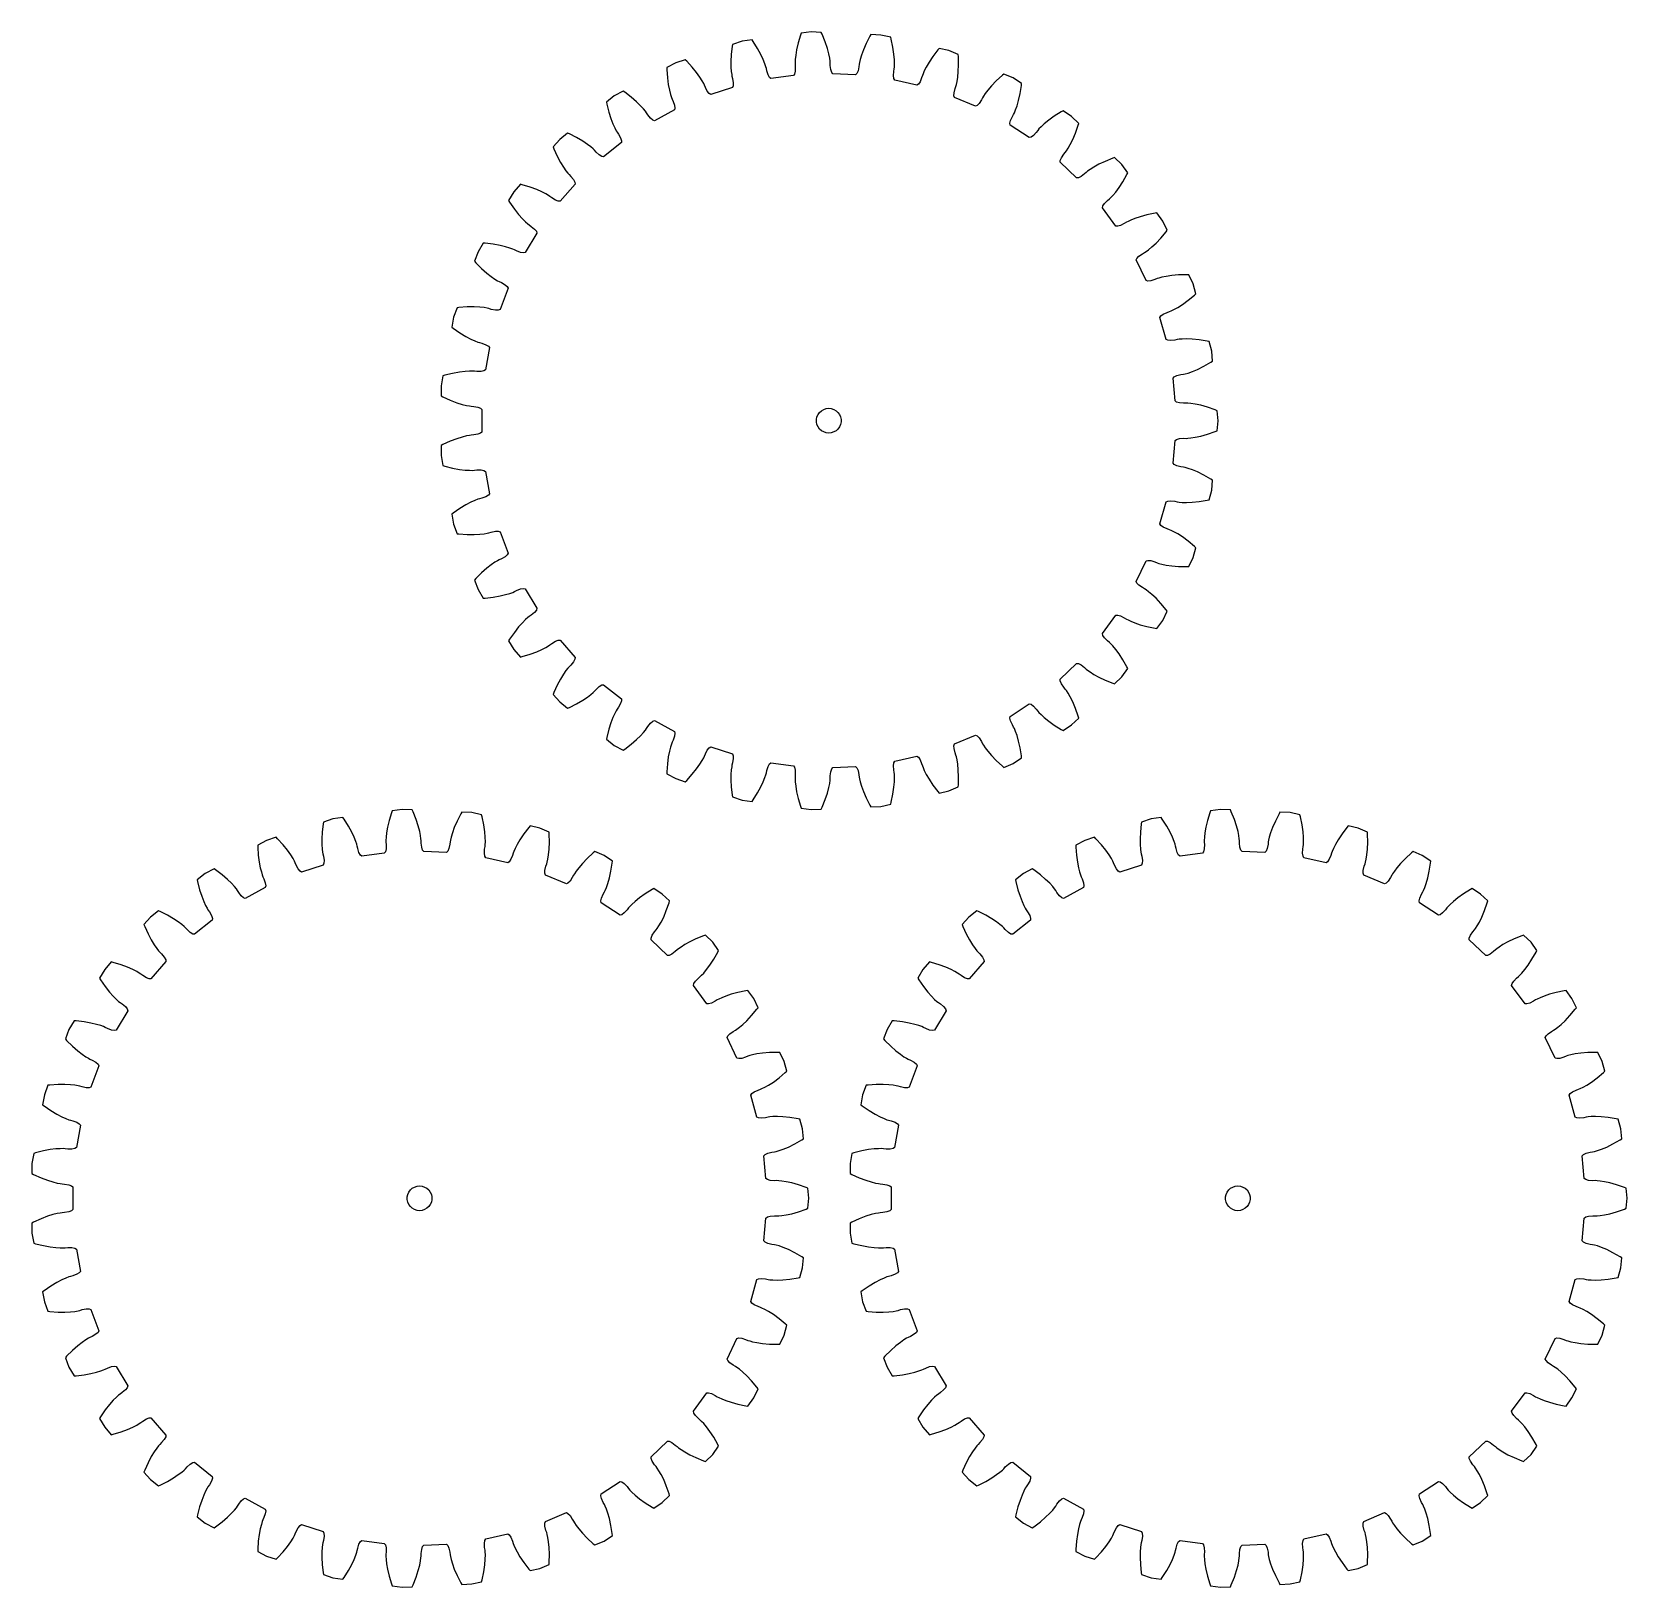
# Model space of a CAD drawing. Extents: x 0 to 193, y 0 to 188.
import ezdxf

# ---------------------------------------------------------------- set-up
doc = ezdxf.new("R2010")
doc.units = 0

msp = doc.modelspace()

# ---------------------------------------------------------------- linework, layer by layer
for p, q in [((87.16, 187.28), (85.95, 187.12)), ((87.3, 187.09), (87.16, 187.28)), ((93.03, 187.87), (92.75, 186.91)), ((93.11, 188.09), (93.03, 187.87)), ((94.32, 188.25), (93.11, 188.09)), ((95.54, 188.19), (94.32, 188.25)), ((95.64, 187.98), (95.54, 188.19)), ((96.01, 187.06), (95.64, 187.98)), ((101.42, 187.72), (100.97, 186.84)), ((101.54, 187.93), (101.42, 187.72)), ((102.76, 187.87), (101.54, 187.93)), ((103.95, 187.6), (102.76, 187.87)), ((104.01, 187.37), (103.95, 187.6)), ((104.21, 186.4), (104.01, 187.37)), ((84.64, 185.52), (84.6, 184.68)), ((84.75, 186.51), (84.64, 185.52)), ((84.79, 186.74), (84.75, 186.51)), ((85.95, 187.12), (84.79, 186.74)), ((87.83, 186.25), (87.3, 187.09)), ((88.23, 185.51), (87.83, 186.25)), ((88.52, 184.89), (88.23, 185.51)), ((92.44, 185.42), (92.38, 184.89)), ((92.55, 186.09), (92.44, 185.42)), ((92.75, 186.91), (92.55, 186.09)), ((96.27, 186.26), (96.01, 187.06)), ((96.45, 185.6), (96.27, 186.26)), ((96.56, 185.08), (96.45, 185.6)), ((100.4, 185.42), (100.25, 184.91)), ((100.64, 186.07), (100.4, 185.42)), ((100.97, 186.84), (100.64, 186.07)), ((104.33, 185.57), (104.21, 186.4)), ((104.38, 184.88), (104.33, 185.57)), ((109.65, 186.09), (109.05, 185.29)), ((109.8, 186.26), (109.65, 186.09)), ((110.99, 185.99), (109.8, 186.26)), ((112.12, 185.51), (110.99, 185.99)), ((112.13, 185.28), (112.12, 185.51)), ((77.92, 184.51), (76.84, 183.93)), ((76.84, 183.93), (76.85, 183.69)), ((76.85, 183.69), (76.92, 182.7)), ((79.08, 184.88), (77.92, 184.51)), ((79.25, 184.72), (79.08, 184.88)), ((79.92, 183.98), (79.25, 184.72)), ((80.45, 183.33), (79.92, 183.98)), ((84.6, 184.68), (84.6, 183.99)), ((84.6, 183.99), (84.64, 183.47)), ((84.64, 183.47), (84.69, 183.09)), ((88.72, 184.4), (88.52, 184.89)), ((88.84, 184.04), (88.72, 184.4)), ((88.89, 183.83), (88.84, 184.04)), ((88.95, 183.53), (88.89, 183.83)), ((89.1, 183.05), (88.95, 183.53)), ((92.37, 183.49), (92.29, 183.14)), ((92.38, 184.89), (92.36, 184.52)), ((92.36, 184.52), (92.36, 184.3)), ((92.36, 184.3), (92.38, 184)), ((92.38, 184), (92.37, 183.49)), ((96.61, 184.71), (96.56, 185.08)), ((96.63, 184.49), (96.61, 184.71)), ((96.63, 184.19), (96.63, 184.49)), ((96.69, 183.69), (96.63, 184.19)), ((96.8, 183.35), (96.69, 183.69)), ((99.99, 183.54), (99.85, 183.21)), ((100.09, 184.03), (99.99, 183.54)), ((100.13, 184.33), (100.09, 184.03)), ((100.16, 184.55), (100.13, 184.33)), ((100.25, 184.91), (100.16, 184.55)), ((104.28, 182.96), (104.31, 183.46)), ((104.31, 183.46), (104.36, 183.76)), ((104.36, 183.76), (104.38, 183.98)), ((104.39, 184.35), (104.38, 184.88)), ((104.38, 183.98), (104.39, 184.35)), ((108, 183.53), (107.85, 183.19)), ((108.24, 184), (108, 183.53)), ((108.58, 184.59), (108.24, 184)), ((109.05, 185.29), (108.58, 184.59)), ((112.06, 182.76), (112.12, 183.44)), ((112.12, 183.44), (112.16, 184.28)), ((112.16, 184.28), (112.13, 185.28)), ((76.92, 182.7), (77.02, 181.87)), ((77.02, 181.87), (77.15, 181.19)), ((80.84, 182.77), (80.45, 183.33)), ((81.13, 182.32), (80.84, 182.77)), ((81.31, 181.99), (81.13, 182.32)), ((81.4, 181.79), (81.31, 181.99)), ((81.51, 181.52), (81.4, 181.79)), ((81.74, 181.07), (81.51, 181.52)), ((84.78, 181.53), (82.16, 180.68)), ((84.69, 183.09), (84.73, 182.88)), ((84.73, 182.88), (84.8, 182.59)), ((84.87, 181.73), (84.78, 181.53)), ((84.8, 182.59), (84.88, 182.09)), ((84.88, 182.09), (84.87, 181.73)), ((89.27, 182.73), (89.1, 183.05)), ((89.44, 182.59), (89.27, 182.73)), ((92.17, 182.96), (89.44, 182.59)), ((92.29, 183.14), (92.17, 182.96)), ((96.94, 183.17), (96.8, 183.35)), ((99.69, 183.05), (96.94, 183.17)), ((99.85, 183.21), (99.69, 183.05)), ((104.32, 182.6), (104.28, 182.96)), ((104.43, 182.41), (104.32, 182.6)), ((107.11, 181.8), (104.43, 182.41)), ((107.3, 181.93), (107.11, 181.8)), ((107.49, 182.22), (107.3, 181.93)), ((107.68, 182.69), (107.49, 182.22)), ((107.77, 182.98), (107.68, 182.69)), ((107.85, 183.19), (107.77, 182.98)), ((111.73, 181.38), (111.83, 181.66)), ((111.83, 181.66), (111.89, 181.87)), ((111.89, 181.87), (111.97, 182.24)), ((111.97, 182.24), (112.06, 182.76)), ((116.14, 181.73), (115.69, 181.21)), ((116.72, 182.33), (116.14, 181.73)), ((117.45, 183), (116.72, 182.33)), ((117.64, 183.15), (117.45, 183)), ((118.76, 182.67), (117.64, 183.15)), ((119.78, 182), (118.76, 182.67)), ((119.6, 180.78), (119.75, 181.77)), ((119.75, 181.77), (119.78, 182)), ((70.48, 180.5), (69.53, 179.74)), ((69.53, 179.74), (69.57, 179.51)), ((71.56, 181.08), (70.48, 180.5)), ((71.75, 180.95), (71.56, 181.08)), ((72.54, 180.35), (71.75, 180.95)), ((73.18, 179.8), (72.54, 180.35)), ((73.67, 179.32), (73.18, 179.8)), ((77.15, 181.19), (77.28, 180.68)), ((77.28, 180.68), (77.4, 180.32)), ((77.4, 180.32), (77.47, 180.12)), ((77.47, 180.12), (77.6, 179.84)), ((77.6, 179.84), (77.76, 179.37)), ((81.96, 180.79), (81.74, 181.07)), ((82.16, 180.68), (81.96, 180.79)), ((111.59, 180.53), (111.61, 180.89)), ((111.66, 180.32), (111.59, 180.53)), ((111.61, 180.89), (111.73, 181.38)), ((114.19, 179.24), (111.66, 180.32)), ((114.64, 179.59), (114.4, 179.33)), ((114.91, 180.02), (114.64, 179.59)), ((115.05, 180.28), (114.91, 180.02)), ((115.16, 180.47), (115.05, 180.28)), ((115.37, 180.79), (115.16, 180.47)), ((115.69, 181.21), (115.37, 180.79)), ((119.23, 179.3), (119.42, 179.96)), ((119.42, 179.96), (119.6, 180.78)), ((69.57, 179.51), (69.82, 178.55)), ((69.82, 178.55), (70.07, 177.75)), ((70.07, 177.75), (70.32, 177.11)), ((74.03, 178.93), (73.67, 179.32)), ((74.26, 178.64), (74.03, 178.93)), ((74.39, 178.46), (74.26, 178.64)), ((74.55, 178.2), (74.39, 178.46)), ((74.86, 177.8), (74.55, 178.2)), ((75.13, 177.57), (74.86, 177.8)), ((77.76, 178.8), (75.34, 177.49)), ((77.76, 179.37), (77.81, 179.01)), ((77.81, 179.01), (77.76, 178.8)), ((114.4, 179.33), (114.19, 179.24)), ((118.45, 177.54), (118.66, 178)), ((118.66, 178), (118.81, 178.26)), ((118.81, 178.26), (118.91, 178.46)), ((118.91, 178.46), (119.05, 178.8)), ((119.05, 178.8), (119.23, 179.3)), ((123.74, 178.05), (123.06, 177.56)), ((124.58, 178.58), (123.74, 178.05)), ((124.79, 178.69), (124.58, 178.58)), ((125.81, 178.02), (124.79, 178.69)), ((126.69, 177.18), (125.81, 178.02)), ((64.83, 176), (63.88, 175.24)), ((65.05, 175.91), (64.83, 176)), ((65.93, 175.45), (65.05, 175.91)), ((70.32, 177.11), (70.54, 176.63)), ((70.54, 176.63), (70.71, 176.29)), ((70.71, 176.29), (70.83, 176.11)), ((70.83, 176.11), (71, 175.86)), ((71, 175.86), (71.25, 175.42)), ((75.34, 177.49), (75.13, 177.57)), ((118.37, 177.19), (118.45, 177.54)), ((118.41, 176.97), (118.37, 177.19)), ((120.7, 175.45), (118.41, 176.97)), ((121.21, 175.72), (120.92, 175.51)), ((121.55, 176.09), (121.21, 175.72)), ((121.73, 176.33), (121.55, 176.09)), ((121.88, 176.5), (121.73, 176.33)), ((122.14, 176.77), (121.88, 176.5)), ((122.53, 177.13), (122.14, 176.77)), ((123.06, 177.56), (122.53, 177.13)), ((125.97, 175.24), (126.3, 176.01)), ((126.3, 176.01), (126.63, 176.95)), ((126.63, 176.95), (126.69, 177.18)), ((63.88, 175.24), (63.08, 174.32)), ((63.08, 174.32), (63.16, 174.1)), ((63.16, 174.1), (63.57, 173.19)), ((66.66, 175.03), (65.93, 175.45)), ((67.23, 174.64), (66.66, 175.03)), ((67.65, 174.32), (67.23, 174.64)), ((67.93, 174.08), (67.65, 174.32)), ((68.09, 173.92), (67.93, 174.08)), ((68.29, 173.7), (68.09, 173.92)), ((71.34, 174.86), (69.19, 173.14)), ((71.25, 175.42), (71.36, 175.08)), ((71.36, 175.08), (71.34, 174.86)), ((120.92, 175.51), (120.7, 175.45)), ((125.07, 173.67), (125.2, 173.85)), ((125.2, 173.85), (125.41, 174.16)), ((125.41, 174.16), (125.67, 174.62)), ((125.67, 174.62), (125.97, 175.24)), ((63.57, 173.19), (63.97, 172.45)), ((63.97, 172.45), (64.32, 171.87)), ((64.32, 171.87), (64.63, 171.43)), ((68.67, 173.36), (68.29, 173.7)), ((68.97, 173.18), (68.67, 173.36)), ((69.19, 173.14), (68.97, 173.18)), ((124.44, 172.47), (124.45, 172.7)), ((126.43, 170.57), (124.44, 172.47)), ((124.45, 172.7), (124.59, 173.02)), ((124.59, 173.02), (124.88, 173.44)), ((124.88, 173.44), (125.07, 173.67)), ((128.53, 171.89), (128.08, 171.61)), ((129.13, 172.22), (128.53, 171.89)), ((129.88, 172.58), (129.13, 172.22)), ((130.81, 172.95), (129.88, 172.58)), ((131.03, 173.03), (130.81, 172.95)), ((131.91, 172.18), (131.03, 173.03)), ((132.63, 171.19), (131.91, 172.18)), ((64.63, 171.43), (64.86, 171.14)), ((64.86, 171.14), (65.01, 170.97)), ((65.01, 170.97), (65.22, 170.76)), ((65.22, 170.76), (65.54, 170.37)), ((65.54, 170.37), (65.71, 170.06)), ((65.71, 170.06), (65.74, 169.83)), ((126.65, 170.59), (126.43, 170.57)), ((126.98, 170.74), (126.65, 170.59)), ((127.38, 171.05), (126.98, 170.74)), ((127.6, 171.25), (127.38, 171.05)), ((127.77, 171.39), (127.6, 171.25)), ((128.08, 171.61), (127.77, 171.39)), ((131.58, 169.42), (132.03, 170.12)), ((132.03, 170.12), (132.53, 170.98)), ((132.53, 170.98), (132.63, 171.19)), ((58.32, 168.88), (57.7, 167.83)), ((59.13, 169.8), (58.32, 168.88)), ((59.35, 169.74), (59.13, 169.8)), ((60.31, 169.46), (59.35, 169.74)), ((61.09, 169.17), (60.31, 169.46)), ((61.72, 168.89), (61.09, 169.17)), ((62.19, 168.65), (61.72, 168.89)), ((62.52, 168.46), (62.19, 168.65)), ((62.7, 168.33), (62.52, 168.46)), ((62.94, 168.15), (62.7, 168.33)), ((63.37, 167.89), (62.94, 168.15)), ((65.74, 169.83), (63.93, 167.76)), ((130.18, 167.84), (130.41, 168.04)), ((130.41, 168.04), (130.57, 168.19)), ((130.57, 168.19), (130.83, 168.46)), ((130.83, 168.46), (131.17, 168.87)), ((131.17, 168.87), (131.58, 169.42)), ((57.7, 167.83), (57.82, 167.63)), ((57.82, 167.63), (58.39, 166.81)), ((58.39, 166.81), (58.91, 166.15)), ((58.91, 166.15), (59.36, 165.64)), ((63.7, 167.76), (63.37, 167.89)), ((63.93, 167.76), (63.7, 167.76)), ((129.58, 166.97), (129.63, 167.19)), ((131.2, 164.74), (129.58, 166.97)), ((129.63, 167.19), (129.82, 167.48)), ((129.82, 167.48), (130.18, 167.84)), ((134.95, 166.1), (134.14, 165.88)), ((135.93, 166.3), (134.95, 166.1)), ((136.16, 166.34), (135.93, 166.3)), ((136.88, 165.35), (136.16, 166.34)), ((59.36, 165.64), (59.74, 165.27)), ((59.74, 165.27), (60.02, 165.02)), ((60.02, 165.02), (60.19, 164.88)), ((60.19, 164.88), (60.44, 164.71)), ((60.44, 164.71), (60.83, 164.39)), ((60.83, 164.39), (61.05, 164.11)), ((61.05, 164.11), (61.11, 163.89)), ((131.42, 164.72), (131.2, 164.74)), ((131.76, 164.81), (131.42, 164.72)), ((132.21, 165.04), (131.76, 164.81)), ((132.47, 165.2), (132.21, 165.04)), ((132.66, 165.31), (132.47, 165.2)), ((133, 165.47), (132.66, 165.31)), ((133.49, 165.67), (133, 165.47)), ((134.14, 165.88), (133.49, 165.67)), ((137.41, 164.25), (136.88, 165.35)), ((137.27, 164.06), (137.41, 164.25)), ((54.62, 162.68), (53.99, 161.63)), ((54.85, 162.66), (54.62, 162.68)), ((55.84, 162.55), (54.85, 162.66)), ((56.67, 162.41), (55.84, 162.55)), ((57.33, 162.25), (56.67, 162.41)), ((57.84, 162.09), (57.33, 162.25)), ((61.11, 163.89), (59.7, 161.53)), ((135.14, 161.88), (135.55, 162.22)), ((135.55, 162.22), (136.05, 162.69)), ((136.05, 162.69), (136.63, 163.3)), ((136.63, 163.3), (137.27, 164.06)), ((53.99, 161.63), (53.56, 160.48)), ((53.56, 160.48), (53.72, 160.31)), ((53.72, 160.31), (54.42, 159.61)), ((58.19, 161.96), (57.84, 162.09)), ((58.4, 161.88), (58.19, 161.96)), ((58.66, 161.74), (58.4, 161.88)), ((59.13, 161.55), (58.66, 161.74)), ((59.48, 161.49), (59.13, 161.55)), ((59.7, 161.53), (59.48, 161.49)), ((133.65, 160.64), (133.73, 160.84)), ((134.84, 158.16), (133.65, 160.64)), ((133.73, 160.84), (133.98, 161.1)), ((133.98, 161.1), (134.4, 161.39)), ((134.4, 161.39), (134.66, 161.54)), ((134.66, 161.54), (134.84, 161.66)), ((134.84, 161.66), (135.14, 161.88)), ((54.42, 159.61), (55.05, 159.05)), ((55.05, 159.05), (55.59, 158.63)), ((55.59, 158.63), (56.03, 158.33)), ((56.03, 158.33), (56.35, 158.13)), ((136.18, 158.38), (135.9, 158.27)), ((136.39, 158.45), (136.18, 158.38)), ((136.75, 158.55), (136.39, 158.45)), ((137.27, 158.66), (136.75, 158.55)), ((137.95, 158.75), (137.27, 158.66)), ((138.78, 158.83), (137.95, 158.75)), ((139.78, 158.85), (138.78, 158.83)), ((140.01, 158.84), (139.78, 158.85)), ((140.54, 157.74), (140.01, 158.84)), ((56.35, 158.13), (56.54, 158.03)), ((56.54, 158.03), (56.82, 157.91)), ((57.63, 157.22), (56.66, 154.65)), ((56.82, 157.91), (57.26, 157.65)), ((57.26, 157.65), (57.52, 157.42)), ((57.52, 157.42), (57.63, 157.22)), ((135.06, 158.09), (134.84, 158.16)), ((135.41, 158.13), (135.06, 158.09)), ((135.9, 158.27), (135.41, 158.13)), ((139.93, 155.77), (140.69, 156.4)), ((140.87, 156.56), (140.54, 157.74)), ((140.69, 156.4), (140.87, 156.56)), ((51.45, 154.86), (51.02, 153.72)), ((51.68, 154.89), (51.45, 154.86)), ((52.68, 154.96), (51.68, 154.89)), ((53.52, 154.96), (52.68, 154.96)), ((54.2, 154.93), (53.52, 154.96)), ((54.73, 154.87), (54.2, 154.93)), ((55.1, 154.8), (54.73, 154.87)), ((55.31, 154.75), (55.1, 154.8)), ((55.6, 154.66), (55.31, 154.75)), ((56.1, 154.56), (55.6, 154.66)), ((56.45, 154.56), (56.1, 154.56)), ((56.66, 154.65), (56.45, 154.56)), ((137.68, 154.39), (137.88, 154.47)), ((137.88, 154.47), (138.22, 154.64)), ((138.22, 154.64), (138.68, 154.9)), ((138.68, 154.9), (139.25, 155.27)), ((139.25, 155.27), (139.93, 155.77)), ((51.02, 153.72), (50.81, 152.52)), ((50.81, 152.52), (50.99, 152.37)), ((136.52, 153.68), (136.64, 153.87)), ((137.26, 151.03), (136.52, 153.68)), ((136.64, 153.87), (136.93, 154.08)), ((136.93, 154.08), (137.39, 154.29)), ((137.39, 154.29), (137.68, 154.39)), ((50.99, 152.37), (51.81, 151.81)), ((51.81, 151.81), (52.53, 151.37)), ((52.53, 151.37), (53.13, 151.05)), ((53.13, 151.05), (53.62, 150.84)), ((53.62, 150.84), (53.97, 150.7)), ((53.97, 150.7), (54.18, 150.64)), ((54.18, 150.64), (54.47, 150.56)), ((137.46, 150.93), (137.26, 151.03)), ((137.81, 150.89), (137.46, 150.93)), ((138.31, 150.95), (137.81, 150.89)), ((138.61, 151.01), (138.31, 150.95)), ((138.83, 151.04), (138.61, 151.01)), ((139.2, 151.07), (138.83, 151.04)), ((139.73, 151.09), (139.2, 151.07)), ((140.42, 151.06), (139.73, 151.09)), ((141.25, 150.98), (140.42, 151.06)), ((142.23, 150.83), (141.25, 150.98)), ((142.46, 150.78), (142.23, 150.83)), ((142.79, 149.6), (142.46, 150.78)), ((54.47, 150.56), (54.94, 150.39)), ((55.39, 150.03), (54.9, 147.33)), ((54.94, 150.39), (55.25, 150.21)), ((55.25, 150.21), (55.39, 150.03)), ((142.9, 148.38), (142.79, 149.6)), ((50.92, 146.92), (49.96, 146.68)), ((51.75, 147.08), (50.92, 146.92)), ((52.43, 147.16), (51.75, 147.08)), ((52.96, 147.2), (52.43, 147.16)), ((53.33, 147.2), (52.96, 147.2)), ((53.55, 147.19), (53.33, 147.2)), ((53.85, 147.16), (53.55, 147.19)), ((54.36, 147.15), (53.85, 147.16)), ((54.71, 147.21), (54.36, 147.15)), ((54.9, 147.33), (54.71, 147.21)), ((138.58, 146.64), (139.07, 146.76)), ((139.07, 146.76), (139.37, 146.81)), ((139.37, 146.81), (139.59, 146.86)), ((139.59, 146.86), (139.95, 146.96)), ((139.95, 146.96), (140.45, 147.13)), ((140.45, 147.13), (141.08, 147.4)), ((141.08, 147.4), (141.83, 147.77)), ((141.83, 147.77), (142.7, 148.26)), ((142.7, 148.26), (142.9, 148.38)), ((49.73, 146.61), (49.52, 145.41)), ((49.52, 145.41), (49.52, 144.19)), ((49.96, 146.68), (49.73, 146.61)), ((138.11, 146.32), (138.26, 146.48)), ((138.36, 143.58), (138.11, 146.32)), ((138.26, 146.48), (138.58, 146.64)), ((49.52, 144.19), (49.72, 144.08)), ((49.72, 144.08), (50.63, 143.67)), ((50.63, 143.67), (51.41, 143.37)), ((51.41, 143.37), (52.07, 143.16)), ((52.07, 143.16), (52.58, 143.04)), ((52.58, 143.04), (52.95, 142.97)), ((52.95, 142.97), (53.17, 142.94)), ((53.17, 142.94), (53.47, 142.92)), ((53.47, 142.92), (53.97, 142.84)), ((138.54, 143.44), (138.36, 143.58)), ((138.88, 143.35), (138.54, 143.44)), ((139.38, 143.31), (138.88, 143.35)), ((139.68, 143.32), (139.38, 143.31)), ((139.9, 143.31), (139.68, 143.32)), ((140.28, 143.28), (139.9, 143.31)), ((140.8, 143.2), (140.28, 143.28)), ((141.47, 143.05), (140.8, 143.2)), ((142.28, 142.82), (141.47, 143.05)), ((53.97, 142.84), (54.3, 142.71)), ((54.3, 142.71), (54.47, 142.56)), ((54.47, 142.56), (54.47, 139.81)), ((94.94, 141.34), (95.01, 141.65)), ((94.94, 141.03), (94.94, 141.34)), ((95.01, 140.72), (94.94, 141.03)), ((95.01, 141.65), (95.14, 141.94)), ((95.14, 141.94), (95.32, 142.19)), ((95.32, 142.19), (95.55, 142.4)), ((95.55, 142.4), (95.83, 142.56)), ((95.83, 142.56), (96.12, 142.65)), ((96.12, 142.65), (96.44, 142.69)), ((96.44, 142.69), (96.75, 142.65)), ((96.75, 142.65), (97.05, 142.56)), ((97.05, 142.56), (97.32, 142.4)), ((97.32, 142.4), (97.55, 142.19)), ((97.55, 142.19), (97.73, 141.94)), ((97.73, 141.94), (97.86, 141.65)), ((97.86, 141.65), (97.93, 141.34)), ((97.93, 141.03), (97.86, 140.72)), ((97.93, 141.34), (97.93, 141.03)), ((143.22, 142.49), (142.28, 142.82)), ((143.44, 142.4), (143.22, 142.49)), ((143.55, 141.19), (143.44, 142.4)), ((143.44, 139.97), (143.55, 141.19)), ((51.41, 139), (50.63, 138.7)), ((52.07, 139.21), (51.41, 139)), ((52.58, 139.34), (52.07, 139.21)), ((52.95, 139.41), (52.58, 139.34)), ((53.17, 139.44), (52.95, 139.41)), ((53.47, 139.46), (53.17, 139.44)), ((53.97, 139.54), (53.47, 139.46)), ((54.3, 139.66), (53.97, 139.54)), ((54.47, 139.81), (54.3, 139.66)), ((95.14, 140.44), (95.01, 140.72)), ((95.32, 140.18), (95.14, 140.44)), ((95.55, 139.97), (95.32, 140.18)), ((95.83, 139.82), (95.55, 139.97)), ((96.12, 139.72), (95.83, 139.82)), ((96.44, 139.69), (96.12, 139.72)), ((96.75, 139.72), (96.44, 139.69)), ((97.05, 139.82), (96.75, 139.72)), ((97.32, 139.97), (97.05, 139.82)), ((97.55, 140.18), (97.32, 139.97)), ((97.73, 140.44), (97.55, 140.18)), ((97.86, 140.72), (97.73, 140.44)), ((138.54, 138.93), (138.88, 139.02)), ((138.88, 139.02), (139.38, 139.06)), ((139.38, 139.06), (139.68, 139.05)), ((139.68, 139.05), (139.9, 139.06)), ((139.9, 139.06), (140.28, 139.1)), ((140.28, 139.1), (140.8, 139.18)), ((140.8, 139.18), (141.47, 139.33)), ((141.47, 139.33), (142.28, 139.55)), ((142.28, 139.55), (143.22, 139.88)), ((143.22, 139.88), (143.44, 139.97)), ((49.72, 138.29), (49.52, 138.19)), ((49.52, 138.19), (49.52, 136.96)), ((50.63, 138.7), (49.72, 138.29)), ((138.11, 136.06), (138.36, 138.8)), ((138.36, 138.8), (138.54, 138.93)), ((49.52, 136.96), (49.73, 135.76)), ((49.73, 135.76), (49.96, 135.69)), ((49.96, 135.69), (50.92, 135.45)), ((50.92, 135.45), (51.75, 135.3)), ((51.75, 135.3), (52.43, 135.21)), ((52.43, 135.21), (52.96, 135.18)), ((52.96, 135.18), (53.33, 135.17)), ((53.33, 135.17), (53.55, 135.18)), ((53.55, 135.18), (53.85, 135.22)), ((53.85, 135.22), (54.36, 135.23)), ((54.36, 135.23), (54.71, 135.16)), ((54.71, 135.16), (54.9, 135.05)), ((138.26, 135.89), (138.11, 136.06)), ((138.58, 135.74), (138.26, 135.89)), ((139.07, 135.61), (138.58, 135.74)), ((139.37, 135.56), (139.07, 135.61)), ((139.59, 135.52), (139.37, 135.56)), ((139.95, 135.42), (139.59, 135.52)), ((140.45, 135.24), (139.95, 135.42)), ((141.08, 134.98), (140.45, 135.24)), ((54.9, 135.05), (55.39, 132.34)), ((141.83, 134.61), (141.08, 134.98)), ((142.7, 134.12), (141.83, 134.61)), ((142.9, 133.99), (142.7, 134.12)), ((142.79, 132.78), (142.9, 133.99)), ((53.13, 131.32), (52.53, 131)), ((53.62, 131.54), (53.13, 131.32)), ((53.97, 131.67), (53.62, 131.54)), ((54.18, 131.74), (53.97, 131.67)), ((54.47, 131.81), (54.18, 131.74)), ((54.94, 131.98), (54.47, 131.81)), ((55.25, 132.16), (54.94, 131.98)), ((55.39, 132.34), (55.25, 132.16)), ((136.52, 128.7), (137.26, 131.35)), ((137.26, 131.35), (137.46, 131.45)), ((137.46, 131.45), (137.81, 131.48)), ((137.81, 131.48), (138.31, 131.43)), ((138.31, 131.43), (138.61, 131.37)), ((138.61, 131.37), (138.83, 131.33)), ((138.83, 131.33), (139.2, 131.3)), ((139.2, 131.3), (139.73, 131.29)), ((139.73, 131.29), (140.42, 131.31)), ((140.42, 131.31), (141.25, 131.39)), ((141.25, 131.39), (142.23, 131.55)), ((142.23, 131.55), (142.46, 131.6)), ((142.46, 131.6), (142.79, 132.78)), ((50.99, 130), (50.81, 129.86)), ((50.81, 129.86), (51.02, 128.65)), ((51.81, 130.57), (50.99, 130)), ((52.53, 131), (51.81, 130.57)), ((51.02, 128.65), (51.45, 127.51)), ((51.45, 127.51), (51.68, 127.48)), ((51.68, 127.48), (52.68, 127.42)), ((53.52, 127.41), (54.2, 127.45)), ((54.2, 127.45), (54.73, 127.51)), ((54.73, 127.51), (55.1, 127.57)), ((55.1, 127.57), (55.31, 127.62)), ((55.31, 127.62), (55.6, 127.71)), ((55.6, 127.71), (56.1, 127.81)), ((56.1, 127.81), (56.45, 127.81)), ((56.45, 127.81), (56.66, 127.73)), ((56.66, 127.73), (57.63, 125.15)), ((136.64, 128.51), (136.52, 128.7)), ((136.93, 128.3), (136.64, 128.51)), ((137.39, 128.09), (136.93, 128.3)), ((137.68, 127.99), (137.39, 128.09)), ((137.88, 127.9), (137.68, 127.99)), ((138.22, 127.74), (137.88, 127.9)), ((138.68, 127.48), (138.22, 127.74)), ((139.25, 127.11), (138.68, 127.48)), ((52.68, 127.42), (53.52, 127.41)), ((139.93, 126.61), (139.25, 127.11)), ((140.69, 125.97), (139.93, 126.61)), ((140.54, 124.63), (140.87, 125.81)), ((140.87, 125.81), (140.69, 125.97)), ((55.59, 123.75), (55.05, 123.32)), ((56.03, 124.05), (55.59, 123.75)), ((56.35, 124.24), (56.03, 124.05)), ((56.54, 124.35), (56.35, 124.24)), ((56.82, 124.47), (56.54, 124.35)), ((57.26, 124.72), (56.82, 124.47)), ((57.52, 124.95), (57.26, 124.72)), ((57.63, 125.15), (57.52, 124.95)), ((133.65, 121.74), (134.84, 124.22)), ((134.84, 124.22), (135.06, 124.28)), ((135.06, 124.28), (135.41, 124.25)), ((135.41, 124.25), (135.9, 124.1)), ((135.9, 124.1), (136.18, 123.99)), ((136.18, 123.99), (136.39, 123.92)), ((136.39, 123.92), (136.75, 123.82)), ((136.75, 123.82), (137.27, 123.72)), ((137.27, 123.72), (137.95, 123.62)), ((137.95, 123.62), (138.78, 123.55)), ((140.01, 123.53), (140.54, 124.63)), ((53.72, 122.07), (53.56, 121.89)), ((53.56, 121.89), (53.99, 120.75)), ((54.42, 122.77), (53.72, 122.07)), ((55.05, 123.32), (54.42, 122.77)), ((133.73, 121.53), (133.65, 121.74)), ((138.78, 123.55), (139.78, 123.53)), ((139.78, 123.53), (140.01, 123.53)), ((53.99, 120.75), (54.62, 119.7)), ((54.62, 119.7), (54.85, 119.71)), ((54.85, 119.71), (55.84, 119.82)), ((55.84, 119.82), (56.67, 119.97)), ((56.67, 119.97), (57.33, 120.13)), ((57.33, 120.13), (57.84, 120.28)), ((57.84, 120.28), (58.19, 120.41)), ((58.19, 120.41), (58.4, 120.5)), ((58.4, 120.5), (58.66, 120.64)), ((58.66, 120.64), (59.13, 120.82)), ((59.13, 120.82), (59.48, 120.89)), ((59.48, 120.89), (59.7, 120.84)), ((59.7, 120.84), (61.11, 118.48)), ((133.98, 121.27), (133.73, 121.53)), ((134.4, 120.98), (133.98, 121.27)), ((134.66, 120.84), (134.4, 120.98)), ((134.84, 120.72), (134.66, 120.84)), ((135.14, 120.49), (134.84, 120.72)), ((135.55, 120.16), (135.14, 120.49)), ((136.05, 119.69), (135.55, 120.16)), ((60.83, 117.99), (60.44, 117.66)), ((61.05, 118.27), (60.83, 117.99)), ((61.11, 118.48), (61.05, 118.27)), ((136.63, 119.08), (136.05, 119.69)), ((137.27, 118.31), (136.63, 119.08)), ((136.88, 117.02), (137.41, 118.12)), ((137.41, 118.12), (137.27, 118.31)), ((58.91, 116.22), (58.39, 115.56)), ((59.36, 116.73), (58.91, 116.22)), ((59.74, 117.11), (59.36, 116.73)), ((60.02, 117.36), (59.74, 117.11)), ((60.19, 117.49), (60.02, 117.36)), ((60.44, 117.66), (60.19, 117.49)), ((129.58, 115.41), (131.2, 117.63)), ((131.2, 117.63), (131.42, 117.66)), ((131.42, 117.66), (131.76, 117.56)), ((131.76, 117.56), (132.21, 117.33)), ((132.21, 117.33), (132.47, 117.17)), ((132.47, 117.17), (132.66, 117.07)), ((132.66, 117.07), (133, 116.91)), ((133, 116.91), (133.49, 116.71)), ((133.49, 116.71), (134.14, 116.49)), ((134.14, 116.49), (134.95, 116.27)), ((134.95, 116.27), (135.93, 116.07)), ((135.93, 116.07), (136.16, 116.04)), ((136.16, 116.04), (136.88, 117.02)), ((57.82, 114.75), (57.7, 114.54)), ((57.7, 114.54), (58.32, 113.5)), ((58.39, 115.56), (57.82, 114.75)), ((62.19, 113.73), (62.52, 113.92)), ((62.52, 113.92), (62.7, 114.04)), ((62.7, 114.04), (62.94, 114.22)), ((62.94, 114.22), (63.37, 114.49)), ((63.37, 114.49), (63.7, 114.61)), ((63.7, 114.61), (63.93, 114.61)), ((63.93, 114.61), (65.74, 112.54)), ((129.63, 115.19), (129.58, 115.41)), ((129.82, 114.89), (129.63, 115.19)), ((130.18, 114.53), (129.82, 114.89)), ((130.41, 114.34), (130.18, 114.53)), ((130.57, 114.19), (130.41, 114.34)), ((130.83, 113.92), (130.57, 114.19)), ((131.17, 113.51), (130.83, 113.92)), ((58.32, 113.5), (59.13, 112.58)), ((59.13, 112.58), (59.35, 112.63)), ((59.35, 112.63), (60.31, 112.92)), ((60.31, 112.92), (61.09, 113.21)), ((61.09, 113.21), (61.72, 113.48)), ((61.72, 113.48), (62.19, 113.73)), ((65.54, 112), (65.22, 111.61)), ((65.71, 112.32), (65.54, 112)), ((65.74, 112.54), (65.71, 112.32)), ((131.58, 112.96), (131.17, 113.51)), ((132.03, 112.25), (131.58, 112.96)), ((132.53, 111.39), (132.03, 112.25)), ((64.32, 110.51), (63.97, 109.92)), ((64.63, 110.94), (64.32, 110.51)), ((64.86, 111.24), (64.63, 110.94)), ((65.01, 111.4), (64.86, 111.24)), ((65.22, 111.61), (65.01, 111.4)), ((124.44, 109.9), (126.43, 111.8)), ((126.43, 111.8), (126.65, 111.79)), ((126.65, 111.79), (126.98, 111.63)), ((126.98, 111.63), (127.38, 111.33)), ((127.38, 111.33), (127.6, 111.13)), ((127.6, 111.13), (127.77, 110.99)), ((127.77, 110.99), (128.08, 110.77)), ((128.08, 110.77), (128.53, 110.48)), ((128.53, 110.48), (129.13, 110.15)), ((129.13, 110.15), (129.88, 109.79)), ((131.03, 109.35), (131.91, 110.19)), ((131.91, 110.19), (132.63, 111.18)), ((132.63, 111.18), (132.53, 111.39)), ((63.16, 108.27), (63.08, 108.06)), ((63.57, 109.18), (63.16, 108.27)), ((63.97, 109.92), (63.57, 109.18)), ((67.65, 108.05), (67.93, 108.3)), ((67.93, 108.3), (68.09, 108.45)), ((68.09, 108.45), (68.29, 108.67)), ((68.29, 108.67), (68.67, 109.01)), ((68.67, 109.01), (68.97, 109.2)), ((68.97, 109.2), (69.19, 109.23)), ((69.19, 109.23), (71.34, 107.52)), ((124.45, 109.68), (124.44, 109.9)), ((124.59, 109.35), (124.45, 109.68)), ((124.88, 108.93), (124.59, 109.35)), ((125.07, 108.7), (124.88, 108.93)), ((125.2, 108.53), (125.07, 108.7)), ((125.41, 108.21), (125.2, 108.53)), ((125.67, 107.75), (125.41, 108.21)), ((129.88, 109.79), (130.81, 109.42)), ((130.81, 109.42), (131.03, 109.35)), ((63.08, 108.06), (63.88, 107.14)), ((63.88, 107.14), (64.83, 106.38)), ((64.83, 106.38), (65.05, 106.47)), ((65.05, 106.47), (65.93, 106.92)), ((65.93, 106.92), (66.66, 107.35)), ((66.66, 107.35), (67.23, 107.73)), ((67.23, 107.73), (67.65, 108.05)), ((70.83, 106.27), (70.71, 106.08)), ((71, 106.52), (70.83, 106.27)), ((71.25, 106.96), (71, 106.52)), ((71.36, 107.29), (71.25, 106.96)), ((71.34, 107.52), (71.36, 107.29)), ((118.41, 105.4), (120.7, 106.92)), ((120.7, 106.92), (120.92, 106.86)), ((120.92, 106.86), (121.21, 106.65)), ((121.21, 106.65), (121.55, 106.28)), ((121.55, 106.28), (121.73, 106.04)), ((125.97, 107.14), (125.67, 107.75)), ((126.3, 106.36), (125.97, 107.14)), ((126.63, 105.42), (126.3, 106.36)), ((70.07, 104.63), (69.82, 103.83)), ((70.32, 105.27), (70.07, 104.63)), ((70.54, 105.75), (70.32, 105.27)), ((70.71, 106.08), (70.54, 105.75)), ((74.55, 104.17), (74.86, 104.57)), ((74.86, 104.57), (75.13, 104.81)), ((75.13, 104.81), (75.34, 104.88)), ((75.34, 104.88), (77.76, 103.58)), ((118.37, 105.18), (118.41, 105.4)), ((118.45, 104.84), (118.37, 105.18)), ((118.66, 104.37), (118.45, 104.84)), ((118.81, 104.11), (118.66, 104.37)), ((121.73, 106.04), (121.88, 105.88)), ((121.88, 105.88), (122.14, 105.61)), ((122.14, 105.61), (122.53, 105.25)), ((122.53, 105.25), (123.06, 104.82)), ((123.06, 104.82), (123.74, 104.33)), ((123.74, 104.33), (124.58, 103.8)), ((124.79, 103.68), (125.81, 104.36)), ((125.81, 104.36), (126.69, 105.2)), ((126.69, 105.2), (126.63, 105.42)), ((69.57, 102.86), (69.53, 102.63)), ((69.53, 102.63), (70.48, 101.87)), ((69.82, 103.83), (69.57, 102.86)), ((72.54, 102.03), (73.18, 102.58)), ((73.18, 102.58), (73.67, 103.05)), ((73.67, 103.05), (74.03, 103.45)), ((74.03, 103.45), (74.26, 103.74)), ((74.26, 103.74), (74.39, 103.92)), ((74.39, 103.92), (74.55, 104.17)), ((77.6, 102.53), (77.47, 102.26)), ((77.76, 103.01), (77.6, 102.53)), ((77.76, 103.58), (77.81, 103.36)), ((77.81, 103.36), (77.76, 103.01)), ((111.66, 102.06), (114.19, 103.14)), ((114.19, 103.14), (114.4, 103.04)), ((114.4, 103.04), (114.64, 102.79)), ((114.64, 102.79), (114.91, 102.36)), ((114.91, 102.36), (115.05, 102.09)), ((118.91, 103.92), (118.81, 104.11)), ((119.05, 103.57), (118.91, 103.92)), ((119.23, 103.07), (119.05, 103.57)), ((119.42, 102.41), (119.23, 103.07)), ((119.6, 101.59), (119.42, 102.41)), ((124.58, 103.8), (124.79, 103.68)), ((70.48, 101.87), (71.56, 101.29)), ((71.56, 101.29), (71.75, 101.42)), ((71.75, 101.42), (72.54, 102.03)), ((77.02, 100.51), (76.92, 99.67)), ((77.15, 101.18), (77.02, 100.51)), ((77.28, 101.69), (77.15, 101.18)), ((77.4, 102.05), (77.28, 101.69)), ((77.47, 102.26), (77.4, 102.05)), ((81.31, 100.38), (81.4, 100.58)), ((81.4, 100.58), (81.51, 100.86)), ((81.51, 100.86), (81.74, 101.31)), ((81.74, 101.31), (81.96, 101.59)), ((81.96, 101.59), (82.16, 101.7)), ((82.16, 101.7), (84.78, 100.85)), ((84.78, 100.85), (84.87, 100.64)), ((84.87, 100.64), (84.88, 100.29)), ((104.43, 99.97), (107.11, 100.58)), ((107.11, 100.58), (107.3, 100.45)), ((107.3, 100.45), (107.49, 100.15)), ((111.59, 101.84), (111.66, 102.06)), ((111.61, 101.49), (111.59, 101.84)), ((111.73, 101), (111.61, 101.49)), ((111.83, 100.71), (111.73, 101)), ((111.89, 100.5), (111.83, 100.71)), ((111.97, 100.14), (111.89, 100.5)), ((115.05, 102.09), (115.16, 101.9)), ((115.16, 101.9), (115.37, 101.59)), ((115.37, 101.59), (115.69, 101.17)), ((115.69, 101.17), (116.14, 100.65)), ((116.14, 100.65), (116.72, 100.04)), ((119.75, 100.61), (119.6, 101.59)), ((119.78, 100.38), (119.75, 100.61)), ((76.85, 98.68), (76.84, 98.45)), ((76.92, 99.67), (76.85, 98.68)), ((79.92, 98.39), (80.45, 99.04)), ((80.45, 99.04), (80.84, 99.6)), ((80.84, 99.6), (81.13, 100.05)), ((81.13, 100.05), (81.31, 100.38)), ((84.64, 98.91), (84.6, 98.38)), ((84.69, 99.28), (84.64, 98.91)), ((84.73, 99.5), (84.69, 99.28)), ((84.8, 99.79), (84.73, 99.5)), ((84.88, 100.29), (84.8, 99.79)), ((88.84, 98.33), (88.89, 98.55)), ((88.89, 98.55), (88.95, 98.84)), ((88.95, 98.84), (89.1, 99.33)), ((89.1, 99.33), (89.27, 99.64)), ((89.27, 99.64), (89.44, 99.78)), ((89.44, 99.78), (92.17, 99.42)), ((92.17, 99.42), (92.29, 99.23)), ((92.29, 99.23), (92.37, 98.88)), ((92.37, 98.88), (92.38, 98.38)), ((96.63, 98.19), (96.69, 98.69)), ((96.69, 98.69), (96.8, 99.03)), ((96.8, 99.03), (96.94, 99.2)), ((96.94, 99.2), (99.69, 99.32)), ((99.69, 99.32), (99.85, 99.16)), ((99.85, 99.16), (99.99, 98.84)), ((99.99, 98.84), (100.09, 98.34)), ((104.28, 99.42), (104.32, 99.77)), ((104.31, 98.91), (104.28, 99.42)), ((104.36, 98.62), (104.31, 98.91)), ((104.32, 99.77), (104.43, 99.97)), ((104.38, 98.4), (104.36, 98.62)), ((107.49, 100.15), (107.68, 99.68)), ((107.68, 99.68), (107.77, 99.4)), ((107.77, 99.4), (107.85, 99.19)), ((107.85, 99.19), (108, 98.84)), ((108, 98.84), (108.24, 98.37)), ((112.06, 99.61), (111.97, 100.14)), ((112.12, 98.93), (112.06, 99.61)), ((112.16, 98.09), (112.12, 98.93)), ((116.72, 100.04), (117.45, 99.37)), ((117.45, 99.37), (117.64, 99.22)), ((117.64, 99.22), (118.76, 99.7)), ((118.76, 99.7), (119.78, 100.38)), ((76.84, 98.45), (77.92, 97.87)), ((77.92, 97.87), (79.08, 97.49)), ((79.08, 97.49), (79.25, 97.65)), ((79.25, 97.65), (79.92, 98.39)), ((84.6, 98.38), (84.6, 97.69)), ((84.6, 97.69), (84.64, 96.86)), ((84.64, 96.86), (84.75, 95.87)), ((87.83, 96.13), (88.23, 96.87)), ((88.23, 96.87), (88.52, 97.49)), ((88.52, 97.49), (88.72, 97.98)), ((88.72, 97.98), (88.84, 98.33)), ((92.38, 98.38), (92.36, 98.08)), ((92.36, 98.08), (92.36, 97.86)), ((92.36, 97.86), (92.38, 97.48)), ((92.38, 97.48), (92.44, 96.96)), ((92.44, 96.96), (92.55, 96.28)), ((96.27, 96.11), (96.45, 96.77)), ((96.45, 96.77), (96.56, 97.29)), ((96.56, 97.29), (96.61, 97.67)), ((96.61, 97.67), (96.63, 97.89)), ((96.63, 97.89), (96.63, 98.19)), ((100.09, 98.34), (100.13, 98.04)), ((100.13, 98.04), (100.16, 97.83)), ((100.16, 97.83), (100.25, 97.46)), ((100.25, 97.46), (100.4, 96.95)), ((100.4, 96.95), (100.64, 96.31)), ((104.21, 95.98), (104.33, 96.81)), ((104.33, 96.81), (104.38, 97.49)), ((104.39, 98.02), (104.38, 98.4)), ((104.38, 97.49), (104.39, 98.02)), ((108.24, 98.37), (108.58, 97.78)), ((108.58, 97.78), (109.05, 97.08)), ((109.05, 97.08), (109.65, 96.29)), ((110.99, 96.38), (112.12, 96.86)), ((112.12, 96.86), (112.13, 97.1)), ((112.13, 97.1), (112.16, 98.09)), ((84.75, 95.87), (84.79, 95.64)), ((84.79, 95.64), (85.95, 95.26)), ((85.95, 95.26), (87.16, 95.09)), ((87.16, 95.09), (87.3, 95.29)), ((87.3, 95.29), (87.83, 96.13)), ((92.55, 96.28), (92.75, 95.46)), ((92.75, 95.46), (93.03, 94.51)), ((95.64, 94.39), (96.01, 95.32)), ((96.01, 95.32), (96.27, 96.11)), ((100.64, 96.31), (100.97, 95.54)), ((100.97, 95.54), (101.42, 94.65)), ((101.42, 94.65), (101.54, 94.45)), ((102.76, 94.5), (103.95, 94.78)), ((103.95, 94.78), (104.01, 95)), ((104.01, 95), (104.21, 95.98)), ((109.65, 96.29), (109.8, 96.11)), ((109.8, 96.11), (110.99, 96.38)), ((36.44, 92.99), (35.28, 92.61)), ((37.65, 93.16), (36.44, 92.99)), ((37.78, 92.96), (37.65, 93.16)), ((38.31, 92.12), (37.78, 92.96)), ((43.23, 92.79), (43.04, 91.97)), ((43.52, 93.74), (43.23, 92.79)), ((43.6, 93.96), (43.52, 93.74)), ((44.81, 94.12), (43.6, 93.96)), ((46.03, 94.07), (44.81, 94.12)), ((46.13, 93.86), (46.03, 94.07)), ((46.5, 92.93), (46.13, 93.86)), ((46.76, 92.14), (46.5, 92.93)), ((51.46, 92.71), (51.12, 91.94)), ((51.91, 93.6), (51.46, 92.71)), ((52.02, 93.8), (51.91, 93.6)), ((53.24, 93.75), (52.02, 93.8)), ((54.43, 93.47), (53.24, 93.75)), ((54.49, 93.25), (54.43, 93.47)), ((54.69, 92.27), (54.49, 93.25)), ((93.03, 94.51), (93.11, 94.29)), ((93.11, 94.29), (94.32, 94.12)), ((94.32, 94.12), (95.54, 94.18)), ((95.54, 94.18), (95.64, 94.39)), ((101.54, 94.45), (102.76, 94.5)), ((135.47, 92.99), (134.31, 92.61)), ((136.68, 93.16), (135.47, 92.99)), ((136.81, 92.96), (136.68, 93.16)), ((137.34, 92.12), (136.81, 92.96)), ((142.26, 92.79), (142.07, 91.97)), ((142.55, 93.74), (142.26, 92.79)), ((142.63, 93.96), (142.55, 93.74)), ((143.84, 94.12), (142.63, 93.96)), ((145.06, 94.07), (143.84, 94.12)), ((145.16, 93.86), (145.06, 94.07)), ((145.53, 92.93), (145.16, 93.86)), ((145.79, 92.14), (145.53, 92.93)), ((150.49, 92.71), (150.15, 91.94)), ((150.94, 93.6), (150.49, 92.71)), ((151.05, 93.8), (150.94, 93.6)), ((152.27, 93.75), (151.05, 93.8)), ((153.46, 93.47), (152.27, 93.75)), ((153.52, 93.25), (153.46, 93.47)), ((153.72, 92.27), (153.52, 93.25)), ((29.57, 90.76), (28.4, 90.38)), ((29.73, 90.59), (29.57, 90.76)), ((35.13, 91.39), (35.08, 90.56)), ((35.24, 92.38), (35.13, 91.39)), ((35.28, 92.61), (35.24, 92.38)), ((38.71, 91.38), (38.31, 92.12)), ((39.01, 90.76), (38.71, 91.38)), ((39.2, 90.27), (39.01, 90.76)), ((42.87, 90.77), (42.85, 90.39)), ((42.92, 91.29), (42.87, 90.77)), ((43.04, 91.97), (42.92, 91.29)), ((46.94, 91.47), (46.76, 92.14)), ((47.04, 90.96), (46.94, 91.47)), ((47.09, 90.58), (47.04, 90.96)), ((50.73, 90.79), (50.65, 90.42)), ((50.89, 91.3), (50.73, 90.79)), ((51.12, 91.94), (50.89, 91.3)), ((54.81, 91.44), (54.69, 92.27)), ((54.87, 90.76), (54.81, 91.44)), ((54.88, 90.23), (54.87, 90.76)), ((59.53, 91.17), (59.07, 90.47)), ((60.13, 91.96), (59.53, 91.17)), ((60.29, 92.14), (60.13, 91.96)), ((61.48, 91.87), (60.29, 92.14)), ((62.6, 91.39), (61.48, 91.87)), ((62.62, 91.15), (62.6, 91.39)), ((62.64, 90.16), (62.62, 91.15)), ((128.6, 90.76), (127.43, 90.38)), ((128.76, 90.59), (128.6, 90.76)), ((134.16, 91.39), (134.11, 90.56)), ((134.27, 92.38), (134.16, 91.39)), ((134.31, 92.61), (134.27, 92.38)), ((137.74, 91.38), (137.34, 92.12)), ((138.04, 90.76), (137.74, 91.38)), ((138.23, 90.27), (138.04, 90.76)), ((141.9, 90.77), (141.88, 90.39)), ((141.95, 91.29), (141.9, 90.77)), ((142.07, 91.97), (141.95, 91.29)), ((145.97, 91.47), (145.79, 92.14)), ((146.07, 90.96), (145.97, 91.47)), ((146.12, 90.58), (146.07, 90.96)), ((149.76, 90.79), (149.68, 90.42)), ((149.92, 91.3), (149.76, 90.79)), ((150.15, 91.94), (149.92, 91.3)), ((153.84, 91.44), (153.72, 92.27)), ((153.9, 90.76), (153.84, 91.44)), ((153.91, 90.23), (153.9, 90.76)), ((158.56, 91.17), (158.1, 90.47)), ((159.16, 91.96), (158.56, 91.17)), ((159.32, 92.14), (159.16, 91.96)), ((160.51, 91.87), (159.32, 92.14)), ((161.63, 91.39), (160.51, 91.87)), ((161.65, 91.15), (161.63, 91.39)), ((161.67, 90.16), (161.65, 91.15)), ((28.4, 90.38), (27.33, 89.8)), ((27.33, 89.8), (27.33, 89.57)), ((27.33, 89.57), (27.4, 88.58)), ((30.4, 89.86), (29.73, 90.59)), ((30.93, 89.21), (30.4, 89.86)), ((31.33, 88.65), (30.93, 89.21)), ((35.08, 90.56), (35.09, 89.87)), ((35.09, 89.87), (35.13, 89.34)), ((35.13, 89.34), (35.17, 88.97)), ((35.17, 88.97), (35.22, 88.75)), ((39.32, 89.92), (39.2, 90.27)), ((39.38, 89.7), (39.32, 89.92)), ((39.44, 89.41), (39.38, 89.7)), ((39.58, 88.92), (39.44, 89.41)), ((39.75, 88.61), (39.58, 88.92)), ((42.65, 88.83), (39.92, 88.46)), ((42.78, 89.02), (42.65, 88.83)), ((42.86, 89.37), (42.78, 89.02)), ((42.85, 90.39), (42.85, 90.17)), ((42.85, 90.17), (42.87, 89.87)), ((42.87, 89.87), (42.86, 89.37)), ((47.11, 90.36), (47.09, 90.58)), ((47.12, 90.06), (47.11, 90.36)), ((47.18, 89.56), (47.12, 90.06)), ((47.29, 89.22), (47.18, 89.56)), ((47.43, 89.05), (47.29, 89.22)), ((50.18, 88.93), (47.43, 89.05)), ((50.33, 89.09), (50.18, 88.93)), ((50.47, 89.41), (50.33, 89.09)), ((50.58, 89.91), (50.47, 89.41)), ((50.61, 90.21), (50.58, 89.91)), ((50.65, 90.42), (50.61, 90.21)), ((54.76, 88.83), (54.79, 89.34)), ((54.81, 88.48), (54.76, 88.83)), ((54.79, 89.34), (54.84, 89.63)), ((54.84, 89.63), (54.86, 89.85)), ((54.86, 89.85), (54.88, 90.23)), ((58.26, 88.85), (58.17, 88.57)), ((58.33, 89.06), (58.26, 88.85)), ((58.48, 89.41), (58.33, 89.06)), ((58.72, 89.88), (58.48, 89.41)), ((59.07, 90.47), (58.72, 89.88)), ((62.54, 88.64), (62.61, 89.32)), ((62.61, 89.32), (62.64, 90.16)), ((67.94, 88.88), (67.21, 88.21)), ((68.12, 89.03), (67.94, 88.88)), ((69.24, 88.55), (68.12, 89.03)), ((127.43, 90.38), (126.36, 89.8)), ((126.36, 89.8), (126.36, 89.57)), ((126.36, 89.57), (126.43, 88.58)), ((129.43, 89.86), (128.76, 90.59)), ((129.96, 89.21), (129.43, 89.86)), ((130.36, 88.65), (129.96, 89.21)), ((134.11, 90.56), (134.12, 89.87)), ((134.12, 89.87), (134.16, 89.34)), ((134.16, 89.34), (134.2, 88.97)), ((134.2, 88.97), (134.25, 88.75)), ((138.35, 89.92), (138.23, 90.27)), ((138.41, 89.7), (138.35, 89.92)), ((138.47, 89.41), (138.41, 89.7)), ((138.61, 88.92), (138.47, 89.41)), ((138.78, 88.61), (138.61, 88.92)), ((141.68, 88.83), (138.95, 88.46)), ((141.81, 89.02), (141.68, 88.83)), ((141.89, 89.37), (141.81, 89.02)), ((141.88, 90.39), (141.88, 90.17)), ((141.88, 90.17), (141.9, 89.87)), ((141.9, 89.87), (141.89, 89.37)), ((146.14, 90.36), (146.12, 90.58)), ((146.15, 90.06), (146.14, 90.36)), ((146.21, 89.56), (146.15, 90.06)), ((146.32, 89.22), (146.21, 89.56)), ((146.46, 89.05), (146.32, 89.22)), ((149.21, 88.93), (146.46, 89.05)), ((149.36, 89.09), (149.21, 88.93)), ((149.5, 89.41), (149.36, 89.09)), ((149.61, 89.91), (149.5, 89.41)), ((149.64, 90.21), (149.61, 89.91)), ((149.68, 90.42), (149.64, 90.21)), ((153.79, 88.83), (153.82, 89.34)), ((153.84, 88.48), (153.79, 88.83)), ((153.82, 89.34), (153.87, 89.63)), ((153.87, 89.63), (153.89, 89.85)), ((153.89, 89.85), (153.91, 90.23)), ((157.29, 88.85), (157.2, 88.57)), ((157.36, 89.06), (157.29, 88.85)), ((157.51, 89.41), (157.36, 89.06)), ((157.75, 89.88), (157.51, 89.41)), ((158.1, 90.47), (157.75, 89.88)), ((161.57, 88.64), (161.64, 89.32)), ((161.64, 89.32), (161.67, 90.16)), ((166.97, 88.88), (166.24, 88.21)), ((167.15, 89.03), (166.97, 88.88)), ((168.27, 88.55), (167.15, 89.03)), ((22.04, 86.96), (20.97, 86.38)), ((22.24, 86.83), (22.04, 86.96)), ((27.4, 88.58), (27.51, 87.74)), ((27.51, 87.74), (27.64, 87.07)), ((27.64, 87.07), (27.77, 86.56)), ((31.61, 88.2), (31.33, 88.65)), ((31.79, 87.87), (31.61, 88.2)), ((31.88, 87.67), (31.79, 87.87)), ((32, 87.39), (31.88, 87.67)), ((32.23, 86.94), (32, 87.39)), ((32.45, 86.66), (32.23, 86.94)), ((35.26, 87.4), (32.64, 86.55)), ((35.22, 88.75), (35.29, 88.46)), ((35.35, 87.61), (35.26, 87.4)), ((35.29, 88.46), (35.37, 87.96)), ((35.37, 87.96), (35.35, 87.61)), ((39.92, 88.46), (39.75, 88.61)), ((54.92, 88.28), (54.81, 88.48)), ((57.6, 87.67), (54.92, 88.28)), ((57.78, 87.8), (57.6, 87.67)), ((57.98, 88.1), (57.78, 87.8)), ((58.17, 88.57), (57.98, 88.1)), ((62.09, 86.76), (62.21, 87.25)), ((62.21, 87.25), (62.31, 87.54)), ((62.31, 87.54), (62.38, 87.75)), ((62.38, 87.75), (62.46, 88.11)), ((62.46, 88.11), (62.54, 88.64)), ((66.18, 87.08), (65.86, 86.66)), ((66.62, 87.6), (66.18, 87.08)), ((67.21, 88.21), (66.62, 87.6)), ((70.26, 87.87), (69.24, 88.55)), ((70.08, 86.66), (70.24, 87.64)), ((70.24, 87.64), (70.26, 87.87)), ((121.07, 86.96), (120, 86.38)), ((121.27, 86.83), (121.07, 86.96)), ((126.43, 88.58), (126.54, 87.74)), ((126.54, 87.74), (126.67, 87.07)), ((126.67, 87.07), (126.8, 86.56)), ((130.64, 88.2), (130.36, 88.65)), ((130.82, 87.87), (130.64, 88.2)), ((130.91, 87.67), (130.82, 87.87)), ((131.03, 87.39), (130.91, 87.67)), ((131.26, 86.94), (131.03, 87.39)), ((131.48, 86.66), (131.26, 86.94)), ((134.29, 87.4), (131.67, 86.55)), ((134.25, 88.75), (134.32, 88.46)), ((134.38, 87.61), (134.29, 87.4)), ((134.32, 88.46), (134.4, 87.96)), ((134.4, 87.96), (134.38, 87.61)), ((138.95, 88.46), (138.78, 88.61)), ((153.95, 88.28), (153.84, 88.48)), ((156.63, 87.67), (153.95, 88.28)), ((156.81, 87.8), (156.63, 87.67)), ((157.01, 88.1), (156.81, 87.8)), ((157.2, 88.57), (157.01, 88.1)), ((161.12, 86.76), (161.25, 87.25)), ((161.25, 87.25), (161.34, 87.54)), ((161.34, 87.54), (161.41, 87.75)), ((161.41, 87.75), (161.49, 88.11)), ((161.49, 88.11), (161.57, 88.64)), ((165.21, 87.08), (164.89, 86.66)), ((165.65, 87.6), (165.21, 87.08)), ((166.24, 88.21), (165.65, 87.6)), ((169.29, 87.87), (168.27, 88.55)), ((169.11, 86.66), (169.27, 87.64)), ((169.27, 87.64), (169.29, 87.87)), ((20.97, 86.38), (20.01, 85.62)), ((20.01, 85.62), (20.06, 85.39)), ((20.06, 85.39), (20.3, 84.42)), ((23.03, 86.22), (22.24, 86.83)), ((23.66, 85.67), (23.03, 86.22)), ((24.15, 85.2), (23.66, 85.67)), ((24.51, 84.8), (24.15, 85.2)), ((27.77, 86.56), (27.88, 86.2)), ((27.88, 86.2), (27.96, 85.99)), ((27.96, 85.99), (28.08, 85.72)), ((28.08, 85.72), (28.25, 85.24)), ((28.25, 85.24), (28.3, 84.89)), ((32.64, 86.55), (32.45, 86.66)), ((62.08, 86.4), (62.09, 86.76)), ((62.15, 86.19), (62.08, 86.4)), ((64.68, 85.11), (62.15, 86.19)), ((64.88, 85.21), (64.68, 85.11)), ((65.13, 85.46), (64.88, 85.21)), ((65.4, 85.89), (65.13, 85.46)), ((65.54, 86.16), (65.4, 85.89)), ((65.65, 86.35), (65.54, 86.16)), ((65.86, 86.66), (65.65, 86.35)), ((69.54, 84.68), (69.71, 85.18)), ((69.71, 85.18), (69.9, 85.84)), ((69.9, 85.84), (70.08, 86.66)), ((120, 86.38), (119.04, 85.62)), ((119.04, 85.62), (119.09, 85.39)), ((119.09, 85.39), (119.33, 84.42)), ((122.06, 86.22), (121.27, 86.83)), ((122.69, 85.67), (122.06, 86.22)), ((123.18, 85.2), (122.69, 85.67)), ((123.54, 84.8), (123.18, 85.2)), ((126.8, 86.56), (126.91, 86.2)), ((126.91, 86.2), (126.99, 85.99)), ((126.99, 85.99), (127.11, 85.72)), ((127.11, 85.72), (127.28, 85.24)), ((127.28, 85.24), (127.33, 84.89)), ((131.67, 86.55), (131.48, 86.66)), ((161.11, 86.4), (161.12, 86.76)), ((161.18, 86.19), (161.11, 86.4)), ((163.71, 85.11), (161.18, 86.19)), ((163.91, 85.21), (163.71, 85.11)), ((164.16, 85.46), (163.91, 85.21)), ((164.43, 85.89), (164.16, 85.46)), ((164.57, 86.16), (164.43, 85.89)), ((164.68, 86.35), (164.57, 86.16)), ((164.89, 86.66), (164.68, 86.35)), ((168.57, 84.68), (168.74, 85.18)), ((168.74, 85.18), (168.93, 85.84)), ((168.93, 85.84), (169.11, 86.66)), ((20.3, 84.42), (20.56, 83.62)), ((20.56, 83.62), (20.8, 82.98)), ((24.75, 84.51), (24.51, 84.8)), ((24.88, 84.33), (24.75, 84.51)), ((25.03, 84.08), (24.88, 84.33)), ((25.34, 83.68), (25.03, 84.08)), ((25.61, 83.44), (25.34, 83.68)), ((25.82, 83.37), (25.61, 83.44)), ((28.24, 84.67), (25.82, 83.37)), ((28.3, 84.89), (28.24, 84.67)), ((68.86, 83.07), (68.94, 83.41)), ((68.89, 82.84), (68.86, 83.07)), ((68.94, 83.41), (69.15, 83.88)), ((69.15, 83.88), (69.29, 84.14)), ((69.29, 84.14), (69.39, 84.33)), ((69.39, 84.33), (69.54, 84.68)), ((73.54, 83.43), (73.01, 83)), ((74.23, 83.92), (73.54, 83.43)), ((75.07, 84.45), (74.23, 83.92)), ((75.27, 84.57), (75.07, 84.45)), ((76.29, 83.89), (75.27, 84.57)), ((77.18, 83.05), (76.29, 83.89)), ((77.11, 82.83), (77.18, 83.05)), ((119.33, 84.42), (119.59, 83.62)), ((119.59, 83.62), (119.83, 82.98)), ((123.78, 84.51), (123.54, 84.8)), ((123.91, 84.33), (123.78, 84.51)), ((124.06, 84.08), (123.91, 84.33)), ((124.37, 83.68), (124.06, 84.08)), ((124.64, 83.44), (124.37, 83.68)), ((124.85, 83.37), (124.64, 83.44)), ((127.27, 84.67), (124.85, 83.37)), ((127.33, 84.89), (127.27, 84.67)), ((167.89, 83.07), (167.97, 83.41)), ((167.92, 82.84), (167.89, 83.07)), ((167.97, 83.41), (168.18, 83.88)), ((168.18, 83.88), (168.32, 84.14)), ((168.32, 84.14), (168.42, 84.33)), ((168.42, 84.33), (168.57, 84.68)), ((172.57, 83.43), (172.04, 83)), ((173.26, 83.92), (172.57, 83.43)), ((174.1, 84.45), (173.26, 83.92)), ((174.3, 84.57), (174.1, 84.45)), ((175.32, 83.89), (174.3, 84.57)), ((176.21, 83.05), (175.32, 83.89)), ((176.14, 82.83), (176.21, 83.05)), ((14.36, 81.11), (13.56, 80.19)), ((15.32, 81.87), (14.36, 81.11)), ((15.53, 81.78), (15.32, 81.87)), ((16.42, 81.33), (15.53, 81.78)), ((17.14, 80.9), (16.42, 81.33)), ((20.8, 82.98), (21.02, 82.5)), ((21.02, 82.5), (21.2, 82.17)), ((21.2, 82.17), (21.31, 81.98)), ((21.31, 81.98), (21.48, 81.73)), ((21.48, 81.73), (21.73, 81.29)), ((21.73, 81.29), (21.84, 80.95)), ((71.19, 81.33), (68.89, 82.84)), ((71.4, 81.39), (71.19, 81.33)), ((71.69, 81.6), (71.4, 81.39)), ((72.04, 81.97), (71.69, 81.6)), ((72.22, 82.21), (72.04, 81.97)), ((72.36, 82.37), (72.22, 82.21)), ((72.62, 82.64), (72.36, 82.37)), ((73.01, 83), (72.62, 82.64)), ((76.15, 80.5), (76.46, 81.11)), ((76.46, 81.11), (76.78, 81.89)), ((76.78, 81.89), (77.11, 82.83)), ((113.39, 81.11), (112.59, 80.19)), ((114.35, 81.87), (113.39, 81.11)), ((114.56, 81.78), (114.35, 81.87)), ((115.45, 81.33), (114.56, 81.78)), ((116.17, 80.9), (115.45, 81.33)), ((119.83, 82.98), (120.05, 82.5)), ((120.05, 82.5), (120.23, 82.17)), ((120.23, 82.17), (120.34, 81.98)), ((120.34, 81.98), (120.51, 81.73)), ((120.51, 81.73), (120.76, 81.29)), ((120.76, 81.29), (120.87, 80.95)), ((170.22, 81.33), (167.92, 82.84)), ((170.43, 81.39), (170.22, 81.33)), ((170.72, 81.6), (170.43, 81.39)), ((171.07, 81.97), (170.72, 81.6)), ((171.25, 82.21), (171.07, 81.97)), ((171.39, 82.37), (171.25, 82.21)), ((171.65, 82.64), (171.39, 82.37)), ((172.04, 83), (171.65, 82.64)), ((175.18, 80.5), (175.49, 81.11)), ((175.49, 81.11), (175.81, 81.89)), ((175.81, 81.89), (176.14, 82.83)), ((13.56, 80.19), (13.65, 79.97)), ((13.65, 79.97), (14.06, 79.07)), ((17.71, 80.52), (17.14, 80.9)), ((18.13, 80.2), (17.71, 80.52)), ((18.42, 79.95), (18.13, 80.2)), ((18.57, 79.8), (18.42, 79.95)), ((18.78, 79.58), (18.57, 79.8)), ((19.15, 79.24), (18.78, 79.58)), ((19.46, 79.05), (19.15, 79.24)), ((21.83, 80.73), (19.68, 79.02)), ((21.84, 80.95), (21.83, 80.73)), ((75.08, 78.9), (75.36, 79.32)), ((75.36, 79.32), (75.55, 79.55)), ((75.55, 79.55), (75.69, 79.72)), ((75.69, 79.72), (75.89, 80.04)), ((75.89, 80.04), (76.15, 80.5)), ((112.59, 80.19), (112.68, 79.97)), ((112.68, 79.97), (113.09, 79.07)), ((116.74, 80.52), (116.17, 80.9)), ((117.16, 80.2), (116.74, 80.52)), ((117.45, 79.95), (117.16, 80.2)), ((117.61, 79.8), (117.45, 79.95)), ((117.81, 79.58), (117.61, 79.8)), ((118.18, 79.24), (117.81, 79.58)), ((118.49, 79.05), (118.18, 79.24)), ((120.86, 80.73), (118.71, 79.02)), ((120.87, 80.95), (120.86, 80.73)), ((174.11, 78.9), (174.39, 79.32)), ((174.39, 79.32), (174.58, 79.55)), ((174.58, 79.55), (174.72, 79.72)), ((174.72, 79.72), (174.92, 80.04)), ((174.92, 80.04), (175.18, 80.5)), ((14.06, 79.07), (14.45, 78.33)), ((14.45, 78.33), (14.81, 77.74)), ((14.81, 77.74), (15.11, 77.31)), ((15.11, 77.31), (15.34, 77.01)), ((19.68, 79.02), (19.46, 79.05)), ((74.93, 78.57), (75.08, 78.9)), ((74.93, 78.35), (74.93, 78.57)), ((76.92, 76.45), (74.93, 78.35)), ((78.26, 77.26), (78.09, 77.12)), ((78.56, 77.48), (78.26, 77.26)), ((79.01, 77.77), (78.56, 77.48)), ((79.61, 78.1), (79.01, 77.77)), ((80.37, 78.46), (79.61, 78.1)), ((81.29, 78.83), (80.37, 78.46)), ((81.51, 78.9), (81.29, 78.83)), ((82.4, 78.06), (81.51, 78.9)), ((83.11, 77.07), (82.4, 78.06)), ((113.09, 79.07), (113.48, 78.33)), ((113.48, 78.33), (113.84, 77.74)), ((113.84, 77.74), (114.14, 77.31)), ((114.14, 77.31), (114.37, 77.01)), ((118.71, 79.02), (118.49, 79.05)), ((173.96, 78.57), (174.11, 78.9)), ((173.96, 78.35), (173.96, 78.57)), ((175.95, 76.45), (173.96, 78.35)), ((177.29, 77.26), (177.12, 77.12)), ((177.59, 77.48), (177.29, 77.26)), ((178.04, 77.77), (177.59, 77.48)), ((178.64, 78.1), (178.04, 77.77)), ((179.4, 78.46), (178.64, 78.1)), ((180.32, 78.83), (179.4, 78.46)), ((180.54, 78.9), (180.32, 78.83)), ((181.43, 78.06), (180.54, 78.9)), ((182.15, 77.07), (181.43, 78.06)), ((9.61, 75.67), (8.81, 74.75)), ((9.84, 75.62), (9.61, 75.67)), ((10.79, 75.33), (9.84, 75.62)), ((11.58, 75.04), (10.79, 75.33)), ((16.22, 75.71), (14.41, 73.64)), ((15.34, 77.01), (15.49, 76.85)), ((15.49, 76.85), (15.7, 76.64)), ((15.7, 76.64), (16.02, 76.25)), ((16.02, 76.25), (16.19, 75.93)), ((16.19, 75.93), (16.22, 75.71)), ((77.14, 76.46), (76.92, 76.45)), ((77.46, 76.62), (77.14, 76.46)), ((77.86, 76.92), (77.46, 76.62)), ((78.09, 77.12), (77.86, 76.92)), ((82.06, 75.29), (82.52, 76)), ((82.52, 76), (83.01, 76.86)), ((83.01, 76.86), (83.11, 77.07)), ((108.64, 75.67), (107.84, 74.75)), ((108.87, 75.62), (108.64, 75.67)), ((109.82, 75.33), (108.87, 75.62)), ((110.61, 75.04), (109.82, 75.33)), ((115.25, 75.71), (113.44, 73.64)), ((114.37, 77.01), (114.52, 76.85)), ((114.52, 76.85), (114.73, 76.64)), ((114.73, 76.64), (115.05, 76.25)), ((115.05, 76.25), (115.22, 75.93)), ((115.22, 75.93), (115.25, 75.71)), ((176.17, 76.46), (175.95, 76.45)), ((176.49, 76.62), (176.17, 76.46)), ((176.89, 76.92), (176.49, 76.62)), ((177.12, 77.12), (176.89, 76.92)), ((181.09, 75.29), (181.55, 76)), ((181.55, 76), (182.04, 76.86)), ((182.04, 76.86), (182.15, 77.07)), ((8.81, 74.75), (8.18, 73.7)), ((8.18, 73.7), (8.3, 73.5)), ((8.3, 73.5), (8.87, 72.69)), ((12.21, 74.77), (11.58, 75.04)), ((12.68, 74.52), (12.21, 74.77)), ((13, 74.33), (12.68, 74.52)), ((13.19, 74.21), (13, 74.33)), ((13.42, 74.03), (13.19, 74.21)), ((13.85, 73.76), (13.42, 74.03)), ((14.19, 73.64), (13.85, 73.76)), ((14.41, 73.64), (14.19, 73.64)), ((80.31, 73.36), (80.66, 73.72)), ((80.66, 73.72), (80.89, 73.91)), ((80.89, 73.91), (81.05, 74.06)), ((81.05, 74.06), (81.31, 74.33)), ((81.31, 74.33), (81.65, 74.74)), ((81.65, 74.74), (82.06, 75.29)), ((107.84, 74.75), (107.21, 73.7)), ((107.21, 73.7), (107.33, 73.5)), ((107.33, 73.5), (107.9, 72.69)), ((111.24, 74.77), (110.61, 75.04)), ((111.71, 74.52), (111.24, 74.77)), ((112.03, 74.33), (111.71, 74.52)), ((112.22, 74.21), (112.03, 74.33)), ((112.45, 74.03), (112.22, 74.21)), ((112.88, 73.76), (112.45, 74.03)), ((113.22, 73.64), (112.88, 73.76)), ((113.44, 73.64), (113.22, 73.64)), ((179.34, 73.36), (179.69, 73.72)), ((179.69, 73.72), (179.92, 73.91)), ((179.92, 73.91), (180.08, 74.06)), ((180.08, 74.06), (180.34, 74.33)), ((180.34, 74.33), (180.68, 74.74)), ((180.68, 74.74), (181.09, 75.29)), ((8.87, 72.69), (9.39, 72.03)), ((9.39, 72.03), (9.85, 71.52)), ((9.85, 71.52), (10.22, 71.14)), ((80.06, 72.84), (80.11, 73.06)), ((81.68, 70.62), (80.06, 72.84)), ((80.11, 73.06), (80.31, 73.36)), ((83.98, 71.54), (83.49, 71.34)), ((84.63, 71.76), (83.98, 71.54)), ((85.44, 71.98), (84.63, 71.76)), ((86.41, 72.18), (85.44, 71.98)), ((86.64, 72.21), (86.41, 72.18)), ((87.36, 71.23), (86.64, 72.21)), ((107.9, 72.69), (108.42, 72.03)), ((108.42, 72.03), (108.88, 71.52)), ((108.88, 71.52), (109.25, 71.14)), ((179.09, 72.84), (179.14, 73.06)), ((180.71, 70.62), (179.09, 72.84)), ((179.14, 73.06), (179.34, 73.36)), ((183.01, 71.54), (182.52, 71.34)), ((183.66, 71.76), (183.01, 71.54)), ((184.47, 71.98), (183.66, 71.76)), ((185.44, 72.18), (184.47, 71.98)), ((185.67, 72.21), (185.44, 72.18)), ((186.39, 71.23), (185.67, 72.21)), ((11.6, 69.77), (10.19, 67.41)), ((10.22, 71.14), (10.5, 70.89)), ((10.5, 70.89), (10.68, 70.76)), ((10.68, 70.76), (10.92, 70.59)), ((10.92, 70.59), (11.31, 70.26)), ((11.31, 70.26), (11.53, 69.98)), ((11.53, 69.98), (11.6, 69.77)), ((81.9, 70.59), (81.68, 70.62)), ((82.25, 70.69), (81.9, 70.59)), ((82.7, 70.92), (82.25, 70.69)), ((82.95, 71.08), (82.7, 70.92)), ((83.15, 71.18), (82.95, 71.08)), ((83.49, 71.34), (83.15, 71.18)), ((87.11, 69.17), (87.75, 69.94)), ((87.89, 70.13), (87.36, 71.23)), ((87.75, 69.94), (87.89, 70.13)), ((110.63, 69.77), (109.22, 67.41)), ((109.25, 71.14), (109.53, 70.89)), ((109.53, 70.89), (109.71, 70.76)), ((109.71, 70.76), (109.95, 70.59)), ((109.95, 70.59), (110.34, 70.26)), ((110.34, 70.26), (110.56, 69.98)), ((110.56, 69.98), (110.63, 69.77)), ((180.93, 70.59), (180.71, 70.62)), ((181.28, 70.69), (180.93, 70.59)), ((181.73, 70.92), (181.28, 70.69)), ((181.98, 71.08), (181.73, 70.92)), ((182.18, 71.18), (181.98, 71.08)), ((182.52, 71.34), (182.18, 71.18)), ((186.14, 69.17), (186.78, 69.94)), ((186.92, 70.13), (186.39, 71.23)), ((186.78, 69.94), (186.92, 70.13)), ((5.1, 68.55), (4.48, 67.5)), ((5.34, 68.54), (5.1, 68.55)), ((6.32, 68.43), (5.34, 68.54)), ((7.15, 68.28), (6.32, 68.43)), ((7.82, 68.12), (7.15, 68.28)), ((8.33, 67.97), (7.82, 68.12)), ((8.68, 67.84), (8.33, 67.97)), ((8.88, 67.75), (8.68, 67.84)), ((9.15, 67.61), (8.88, 67.75)), ((9.62, 67.43), (9.15, 67.61)), ((85.33, 67.53), (85.63, 67.76)), ((85.63, 67.76), (86.04, 68.09)), ((86.04, 68.09), (86.54, 68.56)), ((86.54, 68.56), (87.11, 69.17)), ((104.13, 68.55), (103.51, 67.5)), ((104.37, 68.54), (104.13, 68.55)), ((105.35, 68.43), (104.37, 68.54)), ((106.18, 68.28), (105.35, 68.43)), ((106.85, 68.12), (106.18, 68.28)), ((107.36, 67.97), (106.85, 68.12)), ((107.71, 67.84), (107.36, 67.97)), ((107.91, 67.75), (107.71, 67.84)), ((108.18, 67.61), (107.91, 67.75)), ((108.65, 67.43), (108.18, 67.61)), ((184.36, 67.53), (184.66, 67.76)), ((184.66, 67.76), (185.07, 68.09)), ((185.07, 68.09), (185.57, 68.56)), ((185.57, 68.56), (186.14, 69.17)), ((4.48, 67.5), (4.05, 66.36)), ((4.05, 66.36), (4.2, 66.18)), ((4.2, 66.18), (4.91, 65.48)), ((9.97, 67.36), (9.62, 67.43)), ((10.19, 67.41), (9.97, 67.36)), ((84.13, 66.51), (84.22, 66.72)), ((85.33, 64.03), (84.13, 66.51)), ((84.22, 66.72), (84.47, 66.98)), ((84.47, 66.98), (84.88, 67.27)), ((84.88, 67.27), (85.14, 67.41)), ((85.14, 67.41), (85.33, 67.53)), ((103.51, 67.5), (103.08, 66.36)), ((103.08, 66.36), (103.23, 66.18)), ((103.23, 66.18), (103.94, 65.48)), ((109, 67.36), (108.65, 67.43)), ((109.22, 67.41), (109, 67.36)), ((183.16, 66.51), (183.25, 66.72)), ((184.36, 64.03), (183.16, 66.51)), ((183.25, 66.72), (183.5, 66.98)), ((183.5, 66.98), (183.91, 67.27)), ((183.91, 67.27), (184.17, 67.41)), ((184.17, 67.41), (184.36, 67.53)), ((4.91, 65.48), (5.54, 64.93)), ((5.54, 64.93), (6.08, 64.5)), ((6.08, 64.5), (6.51, 64.2)), ((6.51, 64.2), (6.83, 64.01)), ((6.83, 64.01), (7.03, 63.9)), ((7.03, 63.9), (7.3, 63.78)), ((7.3, 63.78), (7.74, 63.53)), ((85.54, 63.97), (85.33, 64.03)), ((85.9, 64), (85.54, 63.97)), ((86.38, 64.14), (85.9, 64)), ((86.66, 64.26), (86.38, 64.14)), ((86.87, 64.33), (86.66, 64.26)), ((87.23, 64.42), (86.87, 64.33)), ((87.75, 64.53), (87.23, 64.42)), ((88.43, 64.63), (87.75, 64.53)), ((89.27, 64.7), (88.43, 64.63)), ((90.26, 64.72), (89.27, 64.7)), ((90.5, 64.72), (90.26, 64.72)), ((91.03, 63.62), (90.5, 64.72)), ((103.94, 65.48), (104.57, 64.93)), ((104.57, 64.93), (105.11, 64.5)), ((105.11, 64.5), (105.54, 64.2)), ((105.54, 64.2), (105.86, 64.01)), ((105.86, 64.01), (106.06, 63.9)), ((106.06, 63.9), (106.33, 63.78)), ((106.33, 63.78), (106.77, 63.53)), ((184.57, 63.97), (184.36, 64.03)), ((184.93, 64), (184.57, 63.97)), ((185.41, 64.14), (184.93, 64)), ((185.69, 64.26), (185.41, 64.14)), ((185.9, 64.33), (185.69, 64.26)), ((186.26, 64.42), (185.9, 64.33)), ((186.78, 64.53), (186.26, 64.42)), ((187.46, 64.63), (186.78, 64.53)), ((188.3, 64.7), (187.46, 64.63)), ((189.29, 64.72), (188.3, 64.7)), ((189.53, 64.72), (189.29, 64.72)), ((190.06, 63.62), (189.53, 64.72)), ((8.11, 63.1), (7.15, 60.52)), ((7.74, 63.53), (8.01, 63.3)), ((8.01, 63.3), (8.11, 63.1)), ((90.42, 61.64), (91.18, 62.28)), ((91.35, 62.44), (91.03, 63.62)), ((91.18, 62.28), (91.35, 62.44)), ((107.14, 63.1), (106.18, 60.52)), ((106.77, 63.53), (107.04, 63.3)), ((107.04, 63.3), (107.14, 63.1)), ((189.45, 61.64), (190.21, 62.28)), ((190.38, 62.44), (190.06, 63.62)), ((190.21, 62.28), (190.38, 62.44)), ((1.94, 60.74), (1.51, 59.6)), ((2.17, 60.77), (1.94, 60.74)), ((3.16, 60.83), (2.17, 60.77)), ((4, 60.84), (3.16, 60.83)), ((4.69, 60.8), (4, 60.84)), ((5.21, 60.74), (4.69, 60.8)), ((5.58, 60.68), (5.21, 60.74)), ((5.8, 60.63), (5.58, 60.68)), ((6.08, 60.54), (5.8, 60.63)), ((6.58, 60.44), (6.08, 60.54)), ((6.94, 60.44), (6.58, 60.44)), ((7.15, 60.52), (6.94, 60.44)), ((87.13, 59.74), (87.42, 59.95)), ((87.42, 59.95), (87.88, 60.16)), ((87.88, 60.16), (88.16, 60.26)), ((88.16, 60.26), (88.36, 60.35)), ((88.36, 60.35), (88.7, 60.51)), ((88.7, 60.51), (89.16, 60.77)), ((89.16, 60.77), (89.74, 61.14)), ((89.74, 61.14), (90.42, 61.64)), ((100.97, 60.74), (100.54, 59.6)), ((101.2, 60.77), (100.97, 60.74)), ((102.19, 60.83), (101.2, 60.77)), ((103.03, 60.84), (102.19, 60.83)), ((103.72, 60.8), (103.03, 60.84)), ((104.24, 60.74), (103.72, 60.8)), ((104.61, 60.68), (104.24, 60.74)), ((104.83, 60.63), (104.61, 60.68)), ((105.12, 60.54), (104.83, 60.63)), ((105.61, 60.44), (105.12, 60.54)), ((105.97, 60.44), (105.61, 60.44)), ((106.18, 60.52), (105.97, 60.44)), ((186.16, 59.74), (186.45, 59.95)), ((186.45, 59.95), (186.91, 60.16)), ((186.91, 60.16), (187.19, 60.26)), ((187.19, 60.26), (187.39, 60.35)), ((187.39, 60.35), (187.73, 60.51)), ((187.73, 60.51), (188.19, 60.77)), ((188.19, 60.77), (188.77, 61.14)), ((188.77, 61.14), (189.45, 61.64)), ((1.51, 59.6), (1.29, 58.39)), ((1.29, 58.39), (1.47, 58.25)), ((1.47, 58.25), (2.29, 57.68)), ((87.01, 59.55), (87.13, 59.74)), ((87.74, 56.9), (87.01, 59.55)), ((100.54, 59.6), (100.32, 58.39)), ((100.32, 58.39), (100.5, 58.25)), ((100.5, 58.25), (101.32, 57.68)), ((186.04, 59.55), (186.16, 59.74)), ((186.77, 56.9), (186.04, 59.55)), ((2.29, 57.68), (3.01, 57.25)), ((3.01, 57.25), (3.62, 56.93)), ((3.62, 56.93), (4.1, 56.71)), ((4.1, 56.71), (4.45, 56.58)), ((4.45, 56.58), (4.66, 56.51)), ((4.66, 56.51), (4.95, 56.44)), ((4.95, 56.44), (5.43, 56.27)), ((5.43, 56.27), (5.74, 56.09)), ((5.74, 56.09), (5.87, 55.91)), ((87.94, 56.8), (87.74, 56.9)), ((88.3, 56.77), (87.94, 56.8)), ((88.8, 56.82), (88.3, 56.77)), ((89.09, 56.88), (88.8, 56.82)), ((89.31, 56.92), (89.09, 56.88)), ((89.69, 56.95), (89.31, 56.92)), ((90.22, 56.96), (89.69, 56.95)), ((90.9, 56.94), (90.22, 56.96)), ((91.74, 56.86), (90.9, 56.94)), ((92.72, 56.7), (91.74, 56.86)), ((92.95, 56.65), (92.72, 56.7)), ((93.27, 55.47), (92.95, 56.65)), ((101.32, 57.68), (102.04, 57.25)), ((102.04, 57.25), (102.65, 56.93)), ((102.65, 56.93), (103.13, 56.71)), ((103.13, 56.71), (103.48, 56.58)), ((103.48, 56.58), (103.69, 56.51)), ((103.69, 56.51), (103.98, 56.44)), ((103.98, 56.44), (104.46, 56.27)), ((104.46, 56.27), (104.77, 56.09)), ((104.77, 56.09), (104.9, 55.91)), ((186.97, 56.8), (186.77, 56.9)), ((187.33, 56.77), (186.97, 56.8)), ((187.83, 56.82), (187.33, 56.77)), ((188.12, 56.88), (187.83, 56.82)), ((188.34, 56.92), (188.12, 56.88)), ((188.72, 56.95), (188.34, 56.92)), ((189.25, 56.96), (188.72, 56.95)), ((189.93, 56.94), (189.25, 56.96)), ((190.77, 56.86), (189.93, 56.94)), ((191.75, 56.7), (190.77, 56.86)), ((191.98, 56.65), (191.75, 56.7)), ((192.3, 55.47), (191.98, 56.65)), ((5.87, 55.91), (5.38, 53.2)), ((92.32, 53.64), (93.19, 54.13)), ((93.19, 54.13), (93.38, 54.26)), ((93.38, 54.26), (93.27, 55.47)), ((104.9, 55.91), (104.41, 53.2)), ((191.35, 53.64), (192.22, 54.13)), ((192.22, 54.13), (192.41, 54.26)), ((192.41, 54.26), (192.3, 55.47)), ((0.22, 52.49), (0, 51.29)), ((0.44, 52.56), (0.22, 52.49)), ((1.41, 52.8), (0.44, 52.56)), ((2.23, 52.95), (1.41, 52.8)), ((2.91, 53.04), (2.23, 52.95)), ((3.44, 53.07), (2.91, 53.04)), ((3.82, 53.08), (3.44, 53.07)), ((4.04, 53.06), (3.82, 53.08)), ((4.33, 53.03), (4.04, 53.06)), ((4.84, 53.02), (4.33, 53.03)), ((5.19, 53.08), (4.84, 53.02)), ((5.38, 53.2), (5.19, 53.08)), ((88.59, 52.19), (88.75, 52.36)), ((88.84, 49.45), (88.59, 52.19)), ((88.75, 52.36), (89.07, 52.51)), ((89.07, 52.51), (89.56, 52.64)), ((89.56, 52.64), (89.86, 52.69)), ((89.86, 52.69), (90.07, 52.73)), ((90.07, 52.73), (90.43, 52.83)), ((90.43, 52.83), (90.93, 53.01)), ((90.93, 53.01), (91.57, 53.27)), ((91.57, 53.27), (92.32, 53.64)), ((99.25, 52.49), (99.03, 51.29)), ((99.47, 52.56), (99.25, 52.49)), ((100.44, 52.8), (99.47, 52.56)), ((101.26, 52.95), (100.44, 52.8)), ((101.94, 53.04), (101.26, 52.95)), ((102.47, 53.07), (101.94, 53.04)), ((102.85, 53.08), (102.47, 53.07)), ((103.07, 53.06), (102.85, 53.08)), ((103.37, 53.03), (103.07, 53.06)), ((103.87, 53.02), (103.37, 53.03)), ((104.22, 53.08), (103.87, 53.02)), ((104.41, 53.2), (104.22, 53.08)), ((187.62, 52.19), (187.78, 52.36)), ((187.87, 49.45), (187.62, 52.19)), ((187.78, 52.36), (188.1, 52.51)), ((188.1, 52.51), (188.59, 52.64)), ((188.59, 52.64), (188.89, 52.69)), ((188.89, 52.69), (189.1, 52.73)), ((189.1, 52.73), (189.46, 52.83)), ((189.46, 52.83), (189.96, 53.01)), ((189.96, 53.01), (190.6, 53.27)), ((190.6, 53.27), (191.35, 53.64)), ((0, 51.29), (0, 50.06)), ((99.03, 51.29), (99.03, 50.06)), ((0, 50.06), (0.21, 49.96)), ((0.21, 49.96), (1.11, 49.55)), ((1.11, 49.55), (1.9, 49.25)), ((1.9, 49.25), (2.55, 49.04)), ((2.55, 49.04), (3.07, 48.91)), ((3.07, 48.91), (3.44, 48.84)), ((3.44, 48.84), (3.65, 48.81)), ((3.65, 48.81), (3.95, 48.79)), ((3.95, 48.79), (4.45, 48.71)), ((4.45, 48.71), (4.79, 48.59)), ((4.79, 48.59), (4.95, 48.44)), ((4.95, 48.44), (4.95, 45.69)), ((45.81, 48.07), (46.04, 48.28)), ((46.04, 48.28), (46.31, 48.43)), ((46.31, 48.43), (46.61, 48.53)), ((46.61, 48.53), (46.92, 48.56)), ((46.92, 48.56), (47.23, 48.53)), ((47.23, 48.53), (47.53, 48.43)), ((47.53, 48.43), (47.8, 48.28)), ((47.8, 48.28), (48.03, 48.07)), ((89.02, 49.32), (88.84, 49.45)), ((89.36, 49.23), (89.02, 49.32)), ((89.87, 49.19), (89.36, 49.23)), ((90.17, 49.2), (89.87, 49.19)), ((90.39, 49.19), (90.17, 49.2)), ((90.76, 49.15), (90.39, 49.19)), ((91.29, 49.07), (90.76, 49.15)), ((91.96, 48.92), (91.29, 49.07)), ((92.76, 48.7), (91.96, 48.92)), ((93.7, 48.37), (92.76, 48.7)), ((93.92, 48.28), (93.7, 48.37)), ((94.03, 47.06), (93.92, 48.28)), ((99.03, 50.06), (99.24, 49.96)), ((99.24, 49.96), (100.14, 49.55)), ((100.14, 49.55), (100.93, 49.25)), ((100.93, 49.25), (101.58, 49.04)), ((101.58, 49.04), (102.1, 48.91)), ((102.1, 48.91), (102.47, 48.84)), ((102.47, 48.84), (102.68, 48.81)), ((102.68, 48.81), (102.98, 48.79)), ((102.98, 48.79), (103.48, 48.71)), ((103.48, 48.71), (103.82, 48.59)), ((103.82, 48.59), (103.98, 48.44)), ((103.98, 48.44), (103.98, 45.69)), ((144.84, 48.07), (145.07, 48.28)), ((145.07, 48.28), (145.34, 48.43)), ((145.34, 48.43), (145.64, 48.53)), ((145.64, 48.53), (145.95, 48.56)), ((145.95, 48.56), (146.26, 48.53)), ((146.26, 48.53), (146.56, 48.43)), ((146.56, 48.43), (146.83, 48.28)), ((146.83, 48.28), (147.07, 48.07)), ((188.05, 49.32), (187.87, 49.45)), ((188.4, 49.23), (188.05, 49.32)), ((188.9, 49.19), (188.4, 49.23)), ((189.2, 49.2), (188.9, 49.19)), ((189.42, 49.19), (189.2, 49.2)), ((189.79, 49.15), (189.42, 49.19)), ((190.32, 49.07), (189.79, 49.15)), ((190.99, 48.92), (190.32, 49.07)), ((191.79, 48.7), (190.99, 48.92)), ((192.73, 48.37), (191.79, 48.7)), ((192.95, 48.28), (192.73, 48.37)), ((193.06, 47.06), (192.95, 48.28)), ((45.43, 47.22), (45.49, 47.53)), ((45.43, 46.91), (45.43, 47.22)), ((45.49, 46.6), (45.43, 46.91)), ((45.49, 47.53), (45.62, 47.81)), ((45.62, 46.31), (45.49, 46.6)), ((45.62, 47.81), (45.81, 48.07)), ((48.03, 48.07), (48.22, 47.81)), ((48.22, 47.81), (48.35, 47.53)), ((48.35, 46.6), (48.22, 46.31)), ((48.35, 47.53), (48.41, 47.22)), ((48.41, 46.91), (48.35, 46.6)), ((48.41, 47.22), (48.41, 46.91)), ((93.92, 45.85), (94.03, 47.06)), ((144.46, 47.22), (144.52, 47.53)), ((144.46, 46.91), (144.46, 47.22)), ((144.52, 46.6), (144.46, 46.91)), ((144.52, 47.53), (144.65, 47.81)), ((144.65, 46.31), (144.52, 46.6)), ((144.65, 47.81), (144.84, 48.07)), ((147.07, 48.07), (147.25, 47.81)), ((147.25, 47.81), (147.38, 47.53)), ((147.38, 46.6), (147.25, 46.31)), ((147.38, 47.53), (147.44, 47.22)), ((147.44, 46.91), (147.38, 46.6)), ((147.44, 47.22), (147.44, 46.91)), ((192.95, 45.85), (193.06, 47.06)), ((1.11, 44.58), (0.21, 44.17)), ((1.9, 44.88), (1.11, 44.58)), ((2.55, 45.09), (1.9, 44.88)), ((3.07, 45.21), (2.55, 45.09)), ((3.44, 45.28), (3.07, 45.21)), ((3.65, 45.31), (3.44, 45.28)), ((3.95, 45.33), (3.65, 45.31)), ((4.45, 45.41), (3.95, 45.33)), ((4.79, 45.54), (4.45, 45.41)), ((4.95, 45.69), (4.79, 45.54)), ((45.81, 46.06), (45.62, 46.31)), ((46.04, 45.85), (45.81, 46.06)), ((46.31, 45.69), (46.04, 45.85)), ((46.61, 45.6), (46.31, 45.69)), ((46.92, 45.56), (46.61, 45.6)), ((47.23, 45.6), (46.92, 45.56)), ((47.53, 45.69), (47.23, 45.6)), ((47.8, 45.85), (47.53, 45.69)), ((48.03, 46.06), (47.8, 45.85)), ((48.22, 46.31), (48.03, 46.06)), ((88.59, 41.93), (88.84, 44.67)), ((88.84, 44.67), (89.02, 44.8)), ((89.02, 44.8), (89.36, 44.9)), ((89.36, 44.9), (89.87, 44.94)), ((89.87, 44.94), (90.17, 44.93)), ((90.17, 44.93), (90.39, 44.94)), ((90.39, 44.94), (90.76, 44.97)), ((90.76, 44.97), (91.29, 45.05)), ((91.29, 45.05), (91.96, 45.2)), ((91.96, 45.2), (92.76, 45.43)), ((92.76, 45.43), (93.7, 45.76)), ((93.7, 45.76), (93.92, 45.85)), ((100.14, 44.58), (99.24, 44.17)), ((100.93, 44.88), (100.14, 44.58)), ((101.58, 45.09), (100.93, 44.88)), ((102.1, 45.21), (101.58, 45.09)), ((102.47, 45.28), (102.1, 45.21)), ((102.68, 45.31), (102.47, 45.28)), ((102.98, 45.33), (102.68, 45.31)), ((103.48, 45.41), (102.98, 45.33)), ((103.82, 45.54), (103.48, 45.41)), ((103.98, 45.69), (103.82, 45.54)), ((144.84, 46.06), (144.65, 46.31)), ((145.07, 45.85), (144.84, 46.06)), ((145.34, 45.69), (145.07, 45.85)), ((145.64, 45.6), (145.34, 45.69)), ((145.95, 45.56), (145.64, 45.6)), ((146.26, 45.6), (145.95, 45.56)), ((146.56, 45.69), (146.26, 45.6)), ((146.83, 45.85), (146.56, 45.69)), ((147.07, 46.06), (146.83, 45.85)), ((147.25, 46.31), (147.07, 46.06)), ((187.62, 41.93), (187.87, 44.67)), ((187.87, 44.67), (188.05, 44.8)), ((188.05, 44.8), (188.4, 44.9)), ((188.4, 44.9), (188.9, 44.94)), ((188.9, 44.94), (189.2, 44.93)), ((189.2, 44.93), (189.42, 44.94)), ((189.42, 44.94), (189.79, 44.97)), ((189.79, 44.97), (190.32, 45.05)), ((190.32, 45.05), (190.99, 45.2)), ((190.99, 45.2), (191.79, 45.43)), ((191.79, 45.43), (192.73, 45.76)), ((192.73, 45.76), (192.95, 45.85)), ((0.21, 44.17), (0, 44.06)), ((0, 44.06), (0, 42.84)), ((0, 42.84), (0.22, 41.64)), ((99.24, 44.17), (99.03, 44.06)), ((99.03, 44.06), (99.03, 42.84)), ((99.03, 42.84), (99.25, 41.64)), ((0.22, 41.64), (0.44, 41.57)), ((0.44, 41.57), (1.41, 41.33)), ((1.41, 41.33), (2.23, 41.17)), ((2.23, 41.17), (2.91, 41.09)), ((2.91, 41.09), (3.44, 41.05)), ((3.44, 41.05), (3.82, 41.05)), ((3.82, 41.05), (4.04, 41.06)), ((4.04, 41.06), (4.33, 41.09)), ((4.33, 41.09), (4.84, 41.1)), ((4.84, 41.1), (5.19, 41.04)), ((5.19, 41.04), (5.38, 40.92)), ((5.38, 40.92), (5.87, 38.22)), ((88.75, 41.77), (88.59, 41.93)), ((89.07, 41.61), (88.75, 41.77)), ((89.56, 41.49), (89.07, 41.61)), ((89.86, 41.44), (89.56, 41.49)), ((90.07, 41.39), (89.86, 41.44)), ((90.43, 41.29), (90.07, 41.39)), ((90.93, 41.12), (90.43, 41.29)), ((91.57, 40.85), (90.93, 41.12)), ((92.32, 40.48), (91.57, 40.85)), ((99.25, 41.64), (99.47, 41.57)), ((99.47, 41.57), (100.44, 41.33)), ((100.44, 41.33), (101.26, 41.17)), ((101.26, 41.17), (101.94, 41.09)), ((101.94, 41.09), (102.47, 41.05)), ((102.47, 41.05), (102.85, 41.05)), ((102.85, 41.05), (103.07, 41.06)), ((103.07, 41.06), (103.37, 41.09)), ((103.37, 41.09), (103.87, 41.1)), ((103.87, 41.1), (104.22, 41.04)), ((104.22, 41.04), (104.41, 40.92)), ((104.41, 40.92), (104.9, 38.22)), ((187.78, 41.77), (187.62, 41.93)), ((188.1, 41.61), (187.78, 41.77)), ((188.59, 41.49), (188.1, 41.61)), ((188.89, 41.44), (188.59, 41.49)), ((189.1, 41.39), (188.89, 41.44)), ((189.46, 41.29), (189.1, 41.39)), ((189.96, 41.12), (189.46, 41.29)), ((190.6, 40.85), (189.96, 41.12)), ((191.35, 40.48), (190.6, 40.85)), ((93.19, 39.99), (92.32, 40.48)), ((92.95, 37.47), (93.27, 38.65)), ((93.38, 39.87), (93.19, 39.99)), ((93.27, 38.65), (93.38, 39.87)), ((192.22, 39.99), (191.35, 40.48)), ((191.98, 37.47), (192.3, 38.65)), ((192.41, 39.87), (192.22, 39.99)), ((192.3, 38.65), (192.41, 39.87)), ((3.01, 36.88), (2.29, 36.44)), ((3.62, 37.19), (3.01, 36.88)), ((4.1, 37.41), (3.62, 37.19)), ((4.45, 37.55), (4.1, 37.41)), ((4.66, 37.61), (4.45, 37.55)), ((4.95, 37.69), (4.66, 37.61)), ((5.43, 37.86), (4.95, 37.69)), ((5.74, 38.04), (5.43, 37.86)), ((5.87, 38.22), (5.74, 38.04)), ((87.01, 34.57), (87.74, 37.22)), ((87.74, 37.22), (87.94, 37.32)), ((87.94, 37.32), (88.3, 37.36)), ((88.3, 37.36), (88.8, 37.3)), ((88.8, 37.3), (89.09, 37.24)), ((89.09, 37.24), (89.31, 37.21)), ((89.31, 37.21), (89.69, 37.18)), ((89.69, 37.18), (90.22, 37.16)), ((90.22, 37.16), (90.9, 37.19)), ((90.9, 37.19), (91.74, 37.27)), ((91.74, 37.27), (92.72, 37.42)), ((92.72, 37.42), (92.95, 37.47)), ((102.04, 36.88), (101.32, 36.44)), ((102.65, 37.19), (102.04, 36.88)), ((103.13, 37.41), (102.65, 37.19)), ((103.48, 37.55), (103.13, 37.41)), ((103.69, 37.61), (103.48, 37.55)), ((103.98, 37.69), (103.69, 37.61)), ((104.46, 37.86), (103.98, 37.69)), ((104.77, 38.04), (104.46, 37.86)), ((104.9, 38.22), (104.77, 38.04)), ((186.04, 34.57), (186.77, 37.22)), ((186.77, 37.22), (186.97, 37.32)), ((186.97, 37.32), (187.33, 37.36)), ((187.33, 37.36), (187.83, 37.3)), ((187.83, 37.3), (188.12, 37.24)), ((188.12, 37.24), (188.34, 37.21)), ((188.34, 37.21), (188.72, 37.18)), ((188.72, 37.18), (189.25, 37.16)), ((189.25, 37.16), (189.93, 37.19)), ((189.93, 37.19), (190.77, 37.27)), ((190.77, 37.27), (191.75, 37.42)), ((191.75, 37.42), (191.98, 37.47)), ((1.47, 35.88), (1.29, 35.73)), ((1.29, 35.73), (1.51, 34.53)), ((2.29, 36.44), (1.47, 35.88)), ((100.5, 35.88), (100.32, 35.73)), ((100.32, 35.73), (100.54, 34.53)), ((101.32, 36.44), (100.5, 35.88)), ((1.51, 34.53), (1.94, 33.39)), ((1.94, 33.39), (2.17, 33.36)), ((2.17, 33.36), (3.16, 33.29)), ((3.16, 33.29), (4, 33.29)), ((4, 33.29), (4.69, 33.32)), ((4.69, 33.32), (5.21, 33.38)), ((5.21, 33.38), (5.58, 33.45)), ((5.58, 33.45), (5.8, 33.5)), ((5.8, 33.5), (6.08, 33.59)), ((6.08, 33.59), (6.58, 33.69)), ((6.58, 33.69), (6.94, 33.69)), ((6.94, 33.69), (7.15, 33.6)), ((7.15, 33.6), (8.11, 31.03)), ((87.13, 34.38), (87.01, 34.57)), ((87.42, 34.17), (87.13, 34.38)), ((87.88, 33.96), (87.42, 34.17)), ((88.16, 33.86), (87.88, 33.96)), ((88.36, 33.78), (88.16, 33.86)), ((88.7, 33.61), (88.36, 33.78)), ((89.16, 33.35), (88.7, 33.61)), ((89.74, 32.98), (89.16, 33.35)), ((90.42, 32.48), (89.74, 32.98)), ((100.54, 34.53), (100.97, 33.39)), ((100.97, 33.39), (101.2, 33.36)), ((101.2, 33.36), (102.19, 33.29)), ((102.19, 33.29), (103.03, 33.29)), ((103.03, 33.29), (103.72, 33.32)), ((103.72, 33.32), (104.24, 33.38)), ((104.24, 33.38), (104.61, 33.45)), ((104.61, 33.45), (104.83, 33.5)), ((104.83, 33.5), (105.12, 33.59)), ((105.12, 33.59), (105.61, 33.69)), ((105.61, 33.69), (105.97, 33.69)), ((105.97, 33.69), (106.18, 33.6)), ((106.18, 33.6), (107.14, 31.03)), ((186.16, 34.38), (186.04, 34.57)), ((186.45, 34.17), (186.16, 34.38)), ((186.91, 33.96), (186.45, 34.17)), ((187.19, 33.86), (186.91, 33.96)), ((187.39, 33.78), (187.19, 33.86)), ((187.73, 33.61), (187.39, 33.78)), ((188.19, 33.35), (187.73, 33.61)), ((188.77, 32.98), (188.19, 33.35)), ((189.45, 32.48), (188.77, 32.98)), ((8.11, 31.03), (8.01, 30.83)), ((91.18, 31.85), (90.42, 32.48)), ((91.03, 30.51), (91.35, 31.69)), ((91.35, 31.69), (91.18, 31.85)), ((107.14, 31.03), (107.04, 30.83)), ((190.21, 31.85), (189.45, 32.48)), ((190.06, 30.51), (190.38, 31.69)), ((190.38, 31.69), (190.21, 31.85)), ((5.54, 29.2), (4.91, 28.64)), ((6.08, 29.62), (5.54, 29.2)), ((6.51, 29.92), (6.08, 29.62)), ((6.83, 30.12), (6.51, 29.92)), ((7.03, 30.22), (6.83, 30.12)), ((7.3, 30.34), (7.03, 30.22)), ((7.74, 30.6), (7.3, 30.34)), ((8.01, 30.83), (7.74, 30.6)), ((84.13, 27.61), (85.33, 30.09)), ((85.33, 30.09), (85.54, 30.16)), ((85.54, 30.16), (85.9, 30.12)), ((85.9, 30.12), (86.38, 29.98)), ((86.38, 29.98), (86.66, 29.87)), ((86.66, 29.87), (86.87, 29.8)), ((86.87, 29.8), (87.23, 29.7)), ((87.23, 29.7), (87.75, 29.59)), ((87.75, 29.59), (88.43, 29.49)), ((88.43, 29.49), (89.27, 29.42)), ((89.27, 29.42), (90.26, 29.4)), ((90.26, 29.4), (90.5, 29.41)), ((90.5, 29.41), (91.03, 30.51)), ((104.57, 29.2), (103.94, 28.64)), ((105.11, 29.62), (104.57, 29.2)), ((105.54, 29.92), (105.11, 29.62)), ((105.86, 30.12), (105.54, 29.92)), ((106.06, 30.22), (105.86, 30.12)), ((106.33, 30.34), (106.06, 30.22)), ((106.77, 30.6), (106.33, 30.34)), ((107.04, 30.83), (106.77, 30.6)), ((183.16, 27.61), (184.36, 30.09)), ((184.36, 30.09), (184.57, 30.16)), ((184.57, 30.16), (184.93, 30.12)), ((184.93, 30.12), (185.41, 29.98)), ((185.41, 29.98), (185.69, 29.87)), ((185.69, 29.87), (185.9, 29.8)), ((185.9, 29.8), (186.26, 29.7)), ((186.26, 29.7), (186.78, 29.59)), ((186.78, 29.59), (187.46, 29.49)), ((187.46, 29.49), (188.3, 29.42)), ((188.3, 29.42), (189.29, 29.4)), ((189.29, 29.4), (189.53, 29.41)), ((189.53, 29.41), (190.06, 30.51)), ((4.2, 27.94), (4.05, 27.77)), ((4.05, 27.77), (4.48, 26.62)), ((4.91, 28.64), (4.2, 27.94)), ((84.22, 27.41), (84.13, 27.61)), ((84.47, 27.15), (84.22, 27.41)), ((84.88, 26.86), (84.47, 27.15)), ((103.23, 27.94), (103.08, 27.77)), ((103.08, 27.77), (103.51, 26.62)), ((103.94, 28.64), (103.23, 27.94)), ((183.25, 27.41), (183.16, 27.61)), ((183.5, 27.15), (183.25, 27.41)), ((183.91, 26.86), (183.5, 27.15)), ((4.48, 26.62), (5.1, 25.57)), ((5.1, 25.57), (5.34, 25.59)), ((5.34, 25.59), (6.32, 25.7)), ((6.32, 25.7), (7.15, 25.84)), ((7.15, 25.84), (7.82, 26)), ((7.82, 26), (8.33, 26.16)), ((8.33, 26.16), (8.68, 26.29)), ((8.68, 26.29), (8.88, 26.37)), ((8.88, 26.37), (9.15, 26.51)), ((9.15, 26.51), (9.62, 26.7)), ((9.62, 26.7), (9.97, 26.76)), ((9.97, 26.76), (10.19, 26.72)), ((10.19, 26.72), (11.6, 24.36)), ((85.14, 26.71), (84.88, 26.86)), ((85.33, 26.59), (85.14, 26.71)), ((85.63, 26.37), (85.33, 26.59)), ((86.04, 26.03), (85.63, 26.37)), ((86.54, 25.56), (86.04, 26.03)), ((87.11, 24.95), (86.54, 25.56)), ((103.51, 26.62), (104.13, 25.57)), ((104.13, 25.57), (104.37, 25.59)), ((104.37, 25.59), (105.35, 25.7)), ((105.35, 25.7), (106.18, 25.84)), ((106.18, 25.84), (106.85, 26)), ((106.85, 26), (107.36, 26.16)), ((107.36, 26.16), (107.71, 26.29)), ((107.71, 26.29), (107.91, 26.37)), ((107.91, 26.37), (108.18, 26.51)), ((108.18, 26.51), (108.65, 26.7)), ((108.65, 26.7), (109, 26.76)), ((109, 26.76), (109.22, 26.72)), ((109.22, 26.72), (110.63, 24.36)), ((184.17, 26.71), (183.91, 26.86)), ((184.36, 26.59), (184.17, 26.71)), ((184.66, 26.37), (184.36, 26.59)), ((185.07, 26.03), (184.66, 26.37)), ((185.57, 25.56), (185.07, 26.03)), ((186.14, 24.95), (185.57, 25.56)), ((10.5, 23.23), (10.22, 22.98)), ((10.68, 23.37), (10.5, 23.23)), ((10.92, 23.54), (10.68, 23.37)), ((11.31, 23.86), (10.92, 23.54)), ((11.53, 24.14), (11.31, 23.86)), ((11.6, 24.36), (11.53, 24.14)), ((80.06, 21.28), (81.68, 23.51)), ((81.68, 23.51), (81.9, 23.53)), ((81.9, 23.53), (82.25, 23.44)), ((82.25, 23.44), (82.7, 23.21)), ((82.7, 23.21), (82.95, 23.05)), ((87.75, 24.19), (87.11, 24.95)), ((87.36, 22.9), (87.89, 24)), ((87.89, 24), (87.75, 24.19)), ((109.53, 23.23), (109.25, 22.98)), ((109.71, 23.37), (109.53, 23.23)), ((109.95, 23.54), (109.71, 23.37)), ((110.34, 23.86), (109.95, 23.54)), ((110.56, 24.14), (110.34, 23.86)), ((110.63, 24.36), (110.56, 24.14)), ((179.09, 21.28), (180.71, 23.51)), ((180.71, 23.51), (180.93, 23.53)), ((180.93, 23.53), (181.28, 23.44)), ((181.28, 23.44), (181.73, 23.21)), ((181.73, 23.21), (181.98, 23.05)), ((186.78, 24.19), (186.14, 24.95)), ((186.39, 22.9), (186.92, 24)), ((186.92, 24), (186.78, 24.19)), ((8.87, 21.44), (8.3, 20.62)), ((9.39, 22.1), (8.87, 21.44)), ((9.85, 22.61), (9.39, 22.1)), ((10.22, 22.98), (9.85, 22.61)), ((80.11, 21.06), (80.06, 21.28)), ((82.95, 23.05), (83.15, 22.94)), ((83.15, 22.94), (83.49, 22.78)), ((83.49, 22.78), (83.98, 22.58)), ((83.98, 22.58), (84.63, 22.37)), ((84.63, 22.37), (85.44, 22.15)), ((85.44, 22.15), (86.41, 21.95)), ((86.41, 21.95), (86.64, 21.91)), ((86.64, 21.91), (87.36, 22.9)), ((107.9, 21.44), (107.33, 20.62)), ((108.42, 22.1), (107.9, 21.44)), ((108.88, 22.61), (108.42, 22.1)), ((109.25, 22.98), (108.88, 22.61)), ((179.14, 21.06), (179.09, 21.28)), ((181.98, 23.05), (182.18, 22.94)), ((182.18, 22.94), (182.52, 22.78)), ((182.52, 22.78), (183.01, 22.58)), ((183.01, 22.58), (183.66, 22.37)), ((183.66, 22.37), (184.47, 22.15)), ((184.47, 22.15), (185.44, 21.95)), ((185.44, 21.95), (185.67, 21.91)), ((185.67, 21.91), (186.39, 22.9)), ((8.3, 20.62), (8.18, 20.42)), ((8.18, 20.42), (8.81, 19.37)), ((8.81, 19.37), (9.61, 18.45)), ((11.58, 19.08), (12.21, 19.36)), ((12.21, 19.36), (12.68, 19.6)), ((12.68, 19.6), (13, 19.79)), ((13, 19.79), (13.19, 19.91)), ((13.19, 19.91), (13.42, 20.1)), ((13.42, 20.1), (13.85, 20.36)), ((13.85, 20.36), (14.19, 20.49)), ((14.19, 20.49), (14.41, 20.49)), ((14.41, 20.49), (16.22, 18.41)), ((80.31, 20.77), (80.11, 21.06)), ((80.66, 20.41), (80.31, 20.77)), ((80.89, 20.21), (80.66, 20.41)), ((81.05, 20.06), (80.89, 20.21)), ((81.31, 19.79), (81.05, 20.06)), ((81.65, 19.38), (81.31, 19.79)), ((82.06, 18.83), (81.65, 19.38)), ((107.33, 20.62), (107.21, 20.42)), ((107.21, 20.42), (107.84, 19.37)), ((107.84, 19.37), (108.64, 18.45)), ((110.61, 19.08), (111.24, 19.36)), ((111.24, 19.36), (111.71, 19.6)), ((111.71, 19.6), (112.03, 19.79)), ((112.03, 19.79), (112.22, 19.91)), ((112.22, 19.91), (112.45, 20.1)), ((112.45, 20.1), (112.88, 20.36)), ((112.88, 20.36), (113.22, 20.49)), ((113.22, 20.49), (113.44, 20.49)), ((113.44, 20.49), (115.25, 18.41)), ((179.34, 20.77), (179.14, 21.06)), ((179.69, 20.41), (179.34, 20.77)), ((179.92, 20.21), (179.69, 20.41)), ((180.08, 20.06), (179.92, 20.21)), ((180.34, 19.79), (180.08, 20.06)), ((180.68, 19.38), (180.34, 19.79)), ((181.09, 18.83), (180.68, 19.38)), ((9.61, 18.45), (9.84, 18.51)), ((9.84, 18.51), (10.79, 18.79)), ((10.79, 18.79), (11.58, 19.08)), ((15.7, 17.49), (15.49, 17.28)), ((16.02, 17.88), (15.7, 17.49)), ((16.19, 18.19), (16.02, 17.88)), ((16.22, 18.41), (16.19, 18.19)), ((74.93, 15.78), (76.92, 17.68)), ((76.92, 17.68), (77.14, 17.66)), ((77.14, 17.66), (77.46, 17.51)), ((77.46, 17.51), (77.86, 17.2)), ((82.52, 18.13), (82.06, 18.83)), ((83.01, 17.27), (82.52, 18.13)), ((108.64, 18.45), (108.87, 18.51)), ((108.87, 18.51), (109.82, 18.79)), ((109.82, 18.79), (110.61, 19.08)), ((114.73, 17.49), (114.52, 17.28)), ((115.05, 17.88), (114.73, 17.49)), ((115.22, 18.19), (115.05, 17.88)), ((115.25, 18.41), (115.22, 18.19)), ((173.96, 15.78), (175.95, 17.68)), ((175.95, 17.68), (176.17, 17.66)), ((176.17, 17.66), (176.49, 17.51)), ((176.49, 17.51), (176.89, 17.2)), ((181.55, 18.13), (181.09, 18.83)), ((182.04, 17.27), (181.55, 18.13)), ((14.45, 15.8), (14.06, 15.06)), ((14.81, 16.38), (14.45, 15.8)), ((15.11, 16.82), (14.81, 16.38)), ((15.34, 17.11), (15.11, 16.82)), ((15.49, 17.28), (15.34, 17.11)), ((74.93, 15.55), (74.93, 15.78)), ((75.08, 15.23), (74.93, 15.55)), ((77.86, 17.2), (78.09, 17)), ((78.09, 17), (78.26, 16.86)), ((78.26, 16.86), (78.56, 16.64)), ((78.56, 16.64), (79.01, 16.36)), ((79.01, 16.36), (79.61, 16.03)), ((79.61, 16.03), (80.37, 15.67)), ((80.37, 15.67), (81.29, 15.3)), ((81.51, 15.22), (82.4, 16.07)), ((82.4, 16.07), (83.11, 17.05)), ((83.11, 17.05), (83.01, 17.27)), ((113.48, 15.8), (113.09, 15.06)), ((113.84, 16.38), (113.48, 15.8)), ((114.14, 16.82), (113.84, 16.38)), ((114.37, 17.11), (114.14, 16.82)), ((114.52, 17.28), (114.37, 17.11)), ((173.96, 15.55), (173.96, 15.78)), ((174.11, 15.23), (173.96, 15.55)), ((176.89, 17.2), (177.12, 17)), ((177.12, 17), (177.29, 16.86)), ((177.29, 16.86), (177.59, 16.64)), ((177.59, 16.64), (178.04, 16.36)), ((178.04, 16.36), (178.64, 16.03)), ((178.64, 16.03), (179.4, 15.67)), ((179.4, 15.67), (180.32, 15.3)), ((180.54, 15.22), (181.43, 16.07)), ((181.43, 16.07), (182.15, 17.05)), ((182.15, 17.05), (182.04, 17.27)), ((13.65, 14.15), (13.56, 13.93)), ((13.56, 13.93), (14.36, 13.01)), ((14.06, 15.06), (13.65, 14.15)), ((17.14, 13.22), (17.71, 13.61)), ((17.71, 13.61), (18.13, 13.93)), ((18.13, 13.93), (18.42, 14.17)), ((18.42, 14.17), (18.57, 14.33)), ((18.57, 14.33), (18.78, 14.55)), ((18.78, 14.55), (19.15, 14.89)), ((19.15, 14.89), (19.46, 15.07)), ((19.46, 15.07), (19.68, 15.11)), ((19.68, 15.11), (21.83, 13.39)), ((75.36, 14.81), (75.08, 15.23)), ((75.55, 14.58), (75.36, 14.81)), ((75.69, 14.4), (75.55, 14.58)), ((75.89, 14.09), (75.69, 14.4)), ((76.15, 13.63), (75.89, 14.09)), ((76.46, 13.01), (76.15, 13.63)), ((81.29, 15.3), (81.51, 15.22)), ((112.68, 14.15), (112.59, 13.93)), ((112.59, 13.93), (113.39, 13.01)), ((113.09, 15.06), (112.68, 14.15)), ((116.17, 13.22), (116.74, 13.61)), ((116.74, 13.61), (117.16, 13.93)), ((117.16, 13.93), (117.45, 14.17)), ((117.45, 14.17), (117.61, 14.33)), ((117.61, 14.33), (117.81, 14.55)), ((117.81, 14.55), (118.18, 14.89)), ((118.18, 14.89), (118.49, 15.07)), ((118.49, 15.07), (118.71, 15.11)), ((118.71, 15.11), (120.86, 13.39)), ((174.39, 14.81), (174.11, 15.23)), ((174.58, 14.58), (174.39, 14.81)), ((174.72, 14.4), (174.58, 14.58)), ((174.92, 14.09), (174.72, 14.4)), ((175.18, 13.63), (174.92, 14.09)), ((175.49, 13.01), (175.18, 13.63)), ((180.32, 15.3), (180.54, 15.22)), ((14.36, 13.01), (15.32, 12.25)), ((15.32, 12.25), (15.53, 12.34)), ((15.53, 12.34), (16.42, 12.8)), ((16.42, 12.8), (17.14, 13.22)), ((21.02, 11.62), (20.8, 11.14)), ((21.2, 11.96), (21.02, 11.62)), ((21.31, 12.14), (21.2, 11.96)), ((21.48, 12.39), (21.31, 12.14)), ((21.73, 12.83), (21.48, 12.39)), ((21.84, 13.17), (21.73, 12.83)), ((21.83, 13.39), (21.84, 13.17)), ((68.89, 11.28), (71.19, 12.8)), ((71.19, 12.8), (71.4, 12.74)), ((71.4, 12.74), (71.69, 12.53)), ((71.69, 12.53), (72.04, 12.16)), ((72.04, 12.16), (72.22, 11.92)), ((72.22, 11.92), (72.36, 11.75)), ((72.36, 11.75), (72.62, 11.48)), ((76.78, 12.24), (76.46, 13.01)), ((77.11, 11.3), (76.78, 12.24)), ((113.39, 13.01), (114.35, 12.25)), ((114.35, 12.25), (114.56, 12.34)), ((114.56, 12.34), (115.45, 12.8)), ((115.45, 12.8), (116.17, 13.22)), ((120.05, 11.62), (119.83, 11.14)), ((120.23, 11.96), (120.05, 11.62)), ((120.34, 12.14), (120.23, 11.96)), ((120.51, 12.39), (120.34, 12.14)), ((120.76, 12.83), (120.51, 12.39)), ((120.87, 13.17), (120.76, 12.83)), ((120.86, 13.39), (120.87, 13.17)), ((167.92, 11.28), (170.22, 12.8)), ((170.22, 12.8), (170.43, 12.74)), ((170.43, 12.74), (170.72, 12.53)), ((170.72, 12.53), (171.07, 12.16)), ((171.07, 12.16), (171.25, 11.92)), ((171.25, 11.92), (171.39, 11.75)), ((171.39, 11.75), (171.65, 11.48)), ((175.81, 12.24), (175.49, 13.01)), ((176.14, 11.3), (175.81, 12.24)), ((20.3, 9.7), (20.06, 8.74)), ((20.56, 10.5), (20.3, 9.7)), ((20.8, 11.14), (20.56, 10.5)), ((24.75, 9.61), (24.88, 9.79)), ((24.88, 9.79), (25.03, 10.05)), ((25.03, 10.05), (25.34, 10.45)), ((25.34, 10.45), (25.61, 10.68)), ((25.61, 10.68), (25.82, 10.76)), ((25.82, 10.76), (28.24, 9.45)), ((68.86, 11.06), (68.89, 11.28)), ((68.94, 10.71), (68.86, 11.06)), ((69.15, 10.25), (68.94, 10.71)), ((69.29, 9.99), (69.15, 10.25)), ((69.39, 9.79), (69.29, 9.99)), ((69.54, 9.44), (69.39, 9.79)), ((72.62, 11.48), (73.01, 11.12)), ((73.01, 11.12), (73.54, 10.69)), ((73.54, 10.69), (74.23, 10.2)), ((74.23, 10.2), (75.07, 9.67)), ((75.07, 9.67), (75.27, 9.56)), ((75.27, 9.56), (76.29, 10.23)), ((76.29, 10.23), (77.18, 11.07)), ((77.18, 11.07), (77.11, 11.3)), ((119.33, 9.7), (119.09, 8.74)), ((119.59, 10.5), (119.33, 9.7)), ((119.83, 11.14), (119.59, 10.5)), ((123.78, 9.61), (123.91, 9.79)), ((123.91, 9.79), (124.06, 10.05)), ((124.06, 10.05), (124.37, 10.45)), ((124.37, 10.45), (124.64, 10.68)), ((124.64, 10.68), (124.85, 10.76)), ((124.85, 10.76), (127.27, 9.45)), ((167.89, 11.06), (167.92, 11.28)), ((167.97, 10.71), (167.89, 11.06)), ((168.18, 10.25), (167.97, 10.71)), ((168.32, 9.99), (168.18, 10.25)), ((168.42, 9.79), (168.32, 9.99)), ((168.57, 9.44), (168.42, 9.79)), ((171.65, 11.48), (172.04, 11.12)), ((172.04, 11.12), (172.57, 10.69)), ((172.57, 10.69), (173.26, 10.2)), ((173.26, 10.2), (174.1, 9.67)), ((174.1, 9.67), (174.3, 9.56)), ((174.3, 9.56), (175.32, 10.23)), ((175.32, 10.23), (176.21, 11.07)), ((176.21, 11.07), (176.14, 11.3)), ((20.06, 8.74), (20.01, 8.51)), ((20.01, 8.51), (20.97, 7.75)), ((20.97, 7.75), (22.04, 7.17)), ((22.24, 7.3), (23.03, 7.9)), ((23.03, 7.9), (23.66, 8.45)), ((23.66, 8.45), (24.15, 8.93)), ((24.15, 8.93), (24.51, 9.32)), ((24.51, 9.32), (24.75, 9.61)), ((27.88, 7.93), (27.77, 7.57)), ((27.96, 8.13), (27.88, 7.93)), ((28.08, 8.41), (27.96, 8.13)), ((28.25, 8.88), (28.08, 8.41)), ((28.24, 9.45), (28.3, 9.24)), ((28.3, 9.24), (28.25, 8.88)), ((62.08, 7.72), (62.15, 7.93)), ((62.15, 7.93), (64.68, 9.01)), ((64.68, 9.01), (64.88, 8.92)), ((64.88, 8.92), (65.13, 8.66)), ((65.13, 8.66), (65.4, 8.23)), ((65.4, 8.23), (65.54, 7.97)), ((65.54, 7.97), (65.65, 7.78)), ((65.65, 7.78), (65.86, 7.46)), ((69.71, 8.94), (69.54, 9.44)), ((69.9, 8.29), (69.71, 8.94)), ((70.08, 7.47), (69.9, 8.29)), ((119.09, 8.74), (119.04, 8.51)), ((119.04, 8.51), (120, 7.75)), ((120, 7.75), (121.07, 7.17)), ((121.27, 7.3), (122.06, 7.9)), ((122.06, 7.9), (122.69, 8.45)), ((122.69, 8.45), (123.18, 8.93)), ((123.18, 8.93), (123.54, 9.32)), ((123.54, 9.32), (123.78, 9.61)), ((126.91, 7.93), (126.8, 7.57)), ((126.99, 8.13), (126.91, 7.93)), ((127.11, 8.41), (126.99, 8.13)), ((127.28, 8.88), (127.11, 8.41)), ((127.27, 9.45), (127.33, 9.24)), ((127.33, 9.24), (127.28, 8.88)), ((161.11, 7.72), (161.18, 7.93)), ((161.18, 7.93), (163.71, 9.01)), ((163.71, 9.01), (163.91, 8.92)), ((163.91, 8.92), (164.16, 8.66)), ((164.16, 8.66), (164.43, 8.23)), ((164.43, 8.23), (164.57, 7.97)), ((164.57, 7.97), (164.68, 7.78)), ((164.68, 7.78), (164.89, 7.46)), ((168.74, 8.94), (168.57, 9.44)), ((168.93, 8.29), (168.74, 8.94)), ((169.11, 7.47), (168.93, 8.29)), ((22.04, 7.17), (22.24, 7.3)), ((27.51, 6.38), (27.4, 5.55)), ((27.64, 7.06), (27.51, 6.38)), ((27.77, 7.57), (27.64, 7.06)), ((31.33, 5.48), (31.61, 5.93)), ((31.61, 5.93), (31.79, 6.26)), ((31.79, 6.26), (31.88, 6.46)), ((31.88, 6.46), (32, 6.73)), ((32, 6.73), (32.23, 7.18)), ((32.23, 7.18), (32.45, 7.46)), ((32.45, 7.46), (32.64, 7.57)), ((32.64, 7.57), (35.26, 6.72)), ((35.26, 6.72), (35.35, 6.52)), ((35.37, 6.16), (35.29, 5.66)), ((35.35, 6.52), (35.37, 6.16)), ((54.81, 5.65), (54.92, 5.84)), ((54.92, 5.84), (57.6, 6.45)), ((57.6, 6.45), (57.78, 6.32)), ((57.78, 6.32), (57.98, 6.03)), ((57.98, 6.03), (58.17, 5.56)), ((62.09, 7.36), (62.08, 7.72)), ((62.21, 6.87), (62.09, 7.36)), ((62.31, 6.59), (62.21, 6.87)), ((62.38, 6.38), (62.31, 6.59)), ((62.46, 6.01), (62.38, 6.38)), ((62.54, 5.49), (62.46, 6.01)), ((65.86, 7.46), (66.18, 7.04)), ((66.18, 7.04), (66.62, 6.52)), ((66.62, 6.52), (67.21, 5.92)), ((67.21, 5.92), (67.94, 5.25)), ((69.24, 5.58), (70.26, 6.25)), ((70.24, 6.48), (70.08, 7.47)), ((70.26, 6.25), (70.24, 6.48)), ((121.07, 7.17), (121.27, 7.3)), ((126.54, 6.38), (126.43, 5.55)), ((126.67, 7.06), (126.54, 6.38)), ((126.8, 7.57), (126.67, 7.06)), ((130.36, 5.48), (130.64, 5.93)), ((130.64, 5.93), (130.82, 6.26)), ((130.82, 6.26), (130.91, 6.46)), ((130.91, 6.46), (131.03, 6.73)), ((131.03, 6.73), (131.26, 7.18)), ((131.26, 7.18), (131.48, 7.46)), ((131.48, 7.46), (131.67, 7.57)), ((131.67, 7.57), (134.29, 6.72)), ((134.29, 6.72), (134.38, 6.52)), ((134.4, 6.16), (134.32, 5.66)), ((134.38, 6.52), (134.4, 6.16)), ((153.84, 5.65), (153.95, 5.84)), ((153.95, 5.84), (156.63, 6.45)), ((156.63, 6.45), (156.81, 6.32)), ((156.81, 6.32), (157.01, 6.03)), ((157.01, 6.03), (157.2, 5.56)), ((161.12, 7.36), (161.11, 7.72)), ((161.25, 6.87), (161.12, 7.36)), ((161.34, 6.59), (161.25, 6.87)), ((161.41, 6.38), (161.34, 6.59)), ((161.49, 6.01), (161.41, 6.38)), ((161.57, 5.49), (161.49, 6.01)), ((164.89, 7.46), (165.21, 7.04)), ((165.21, 7.04), (165.65, 6.52)), ((165.65, 6.52), (166.24, 5.92)), ((166.24, 5.92), (166.97, 5.25)), ((168.27, 5.58), (169.29, 6.25)), ((169.27, 6.48), (169.11, 7.47)), ((169.29, 6.25), (169.27, 6.48)), ((27.4, 5.55), (27.33, 4.56)), ((27.33, 4.56), (27.33, 4.32)), ((27.33, 4.32), (28.4, 3.74)), ((29.73, 3.53), (30.4, 4.27)), ((30.4, 4.27), (30.93, 4.92)), ((30.93, 4.92), (31.33, 5.48)), ((35.09, 4.25), (35.08, 3.57)), ((35.13, 4.78), (35.09, 4.25)), ((35.17, 5.16), (35.13, 4.78)), ((35.22, 5.37), (35.17, 5.16)), ((35.29, 5.66), (35.22, 5.37)), ((39.2, 3.85), (39.32, 4.21)), ((39.32, 4.21), (39.38, 4.42)), ((39.38, 4.42), (39.44, 4.72)), ((39.44, 4.72), (39.58, 5.2)), ((39.58, 5.2), (39.75, 5.51)), ((39.75, 5.51), (39.92, 5.66)), ((39.92, 5.66), (42.65, 5.29)), ((42.65, 5.29), (42.78, 5.11)), ((42.78, 5.11), (42.86, 4.76)), ((42.87, 4.25), (42.85, 3.95)), ((42.85, 3.95), (42.85, 3.73)), ((42.86, 4.76), (42.87, 4.25)), ((47.11, 3.76), (47.12, 4.06)), ((47.12, 4.06), (47.18, 4.56)), ((47.18, 4.56), (47.29, 4.9)), ((47.29, 4.9), (47.43, 5.08)), ((47.43, 5.08), (50.18, 5.2)), ((50.18, 5.2), (50.33, 5.04)), ((50.33, 5.04), (50.47, 4.71)), ((50.47, 4.71), (50.58, 4.22)), ((50.58, 4.22), (50.61, 3.92)), ((50.61, 3.92), (50.65, 3.7)), ((54.76, 5.29), (54.81, 5.65)), ((54.79, 4.79), (54.76, 5.29)), ((54.84, 4.49), (54.79, 4.79)), ((54.86, 4.27), (54.84, 4.49)), ((54.88, 3.9), (54.86, 4.27)), ((54.87, 3.37), (54.88, 3.9)), ((58.17, 5.56), (58.26, 5.27)), ((58.26, 5.27), (58.33, 5.06)), ((58.33, 5.06), (58.48, 4.72)), ((58.48, 4.72), (58.72, 4.25)), ((58.72, 4.25), (59.07, 3.66)), ((62.61, 4.81), (62.54, 5.49)), ((62.64, 3.97), (62.61, 4.81)), ((62.62, 2.97), (62.64, 3.97)), ((67.94, 5.25), (68.12, 5.1)), ((68.12, 5.1), (69.24, 5.58)), ((126.43, 5.55), (126.36, 4.56)), ((126.36, 4.56), (126.36, 4.32)), ((126.36, 4.32), (127.43, 3.74)), ((128.76, 3.53), (129.43, 4.27)), ((129.43, 4.27), (129.96, 4.92)), ((129.96, 4.92), (130.36, 5.48)), ((134.12, 4.25), (134.11, 3.57)), ((134.16, 4.78), (134.12, 4.25)), ((134.2, 5.16), (134.16, 4.78)), ((134.25, 5.37), (134.2, 5.16)), ((134.32, 5.66), (134.25, 5.37)), ((138.23, 3.85), (138.35, 4.21)), ((138.35, 4.21), (138.41, 4.42)), ((138.41, 4.42), (138.47, 4.72)), ((138.47, 4.72), (138.61, 5.2)), ((138.61, 5.2), (138.78, 5.51)), ((138.78, 5.51), (138.95, 5.66)), ((138.95, 5.66), (141.68, 5.29)), ((141.68, 5.29), (141.81, 5.11)), ((141.81, 5.11), (141.89, 4.76)), ((141.9, 4.25), (141.88, 3.95)), ((141.88, 3.95), (141.88, 3.73)), ((141.89, 4.76), (141.9, 4.25)), ((146.14, 3.76), (146.15, 4.06)), ((146.15, 4.06), (146.21, 4.56)), ((146.21, 4.56), (146.32, 4.9)), ((146.32, 4.9), (146.46, 5.08)), ((146.46, 5.08), (149.21, 5.2)), ((149.21, 5.2), (149.36, 5.04)), ((149.36, 5.04), (149.5, 4.71)), ((149.5, 4.71), (149.61, 4.22)), ((149.61, 4.22), (149.64, 3.92)), ((149.64, 3.92), (149.68, 3.7)), ((153.79, 5.29), (153.84, 5.65)), ((153.82, 4.79), (153.79, 5.29)), ((153.87, 4.49), (153.82, 4.79)), ((153.89, 4.27), (153.87, 4.49)), ((153.91, 3.9), (153.89, 4.27)), ((153.9, 3.37), (153.91, 3.9)), ((157.2, 5.56), (157.29, 5.27)), ((157.29, 5.27), (157.36, 5.06)), ((157.36, 5.06), (157.51, 4.72)), ((157.51, 4.72), (157.75, 4.25)), ((157.75, 4.25), (158.1, 3.66)), ((161.64, 4.81), (161.57, 5.49)), ((161.67, 3.97), (161.64, 4.81)), ((161.65, 2.97), (161.67, 3.97)), ((166.97, 5.25), (167.15, 5.1)), ((167.15, 5.1), (168.27, 5.58)), ((28.4, 3.74), (29.57, 3.37)), ((29.57, 3.37), (29.73, 3.53)), ((35.08, 3.57), (35.13, 2.73)), ((35.13, 2.73), (35.24, 1.74)), ((37.78, 1.16), (38.31, 2)), ((38.31, 2), (38.71, 2.74)), ((38.71, 2.74), (39.01, 3.36)), ((39.01, 3.36), (39.2, 3.85)), ((42.85, 3.73), (42.87, 3.36)), ((42.87, 3.36), (42.92, 2.83)), ((42.92, 2.83), (43.04, 2.16)), ((43.04, 2.16), (43.23, 1.34)), ((46.5, 1.19), (46.76, 1.99)), ((46.76, 1.99), (46.94, 2.65)), ((46.94, 2.65), (47.04, 3.17)), ((47.04, 3.17), (47.09, 3.54)), ((47.09, 3.54), (47.11, 3.76)), ((50.65, 3.7), (50.73, 3.34)), ((50.73, 3.34), (50.89, 2.83)), ((50.89, 2.83), (51.12, 2.18)), ((51.12, 2.18), (51.46, 1.41)), ((54.69, 1.85), (54.81, 2.68)), ((54.81, 2.68), (54.87, 3.37)), ((59.07, 3.66), (59.53, 2.96)), ((59.53, 2.96), (60.13, 2.16)), ((60.13, 2.16), (60.29, 1.99)), ((60.29, 1.99), (61.48, 2.26)), ((61.48, 2.26), (62.6, 2.74)), ((62.6, 2.74), (62.62, 2.97)), ((127.43, 3.74), (128.6, 3.37)), ((128.6, 3.37), (128.76, 3.53)), ((134.11, 3.57), (134.16, 2.73)), ((134.16, 2.73), (134.27, 1.74)), ((136.81, 1.16), (137.34, 2)), ((137.34, 2), (137.74, 2.74)), ((137.74, 2.74), (138.04, 3.36)), ((138.04, 3.36), (138.23, 3.85)), ((141.88, 3.73), (141.9, 3.36)), ((141.9, 3.36), (141.95, 2.83)), ((141.95, 2.83), (142.07, 2.16)), ((142.07, 2.16), (142.26, 1.34)), ((145.53, 1.19), (145.79, 1.99)), ((145.79, 1.99), (145.97, 2.65)), ((145.97, 2.65), (146.07, 3.17)), ((146.07, 3.17), (146.12, 3.54)), ((146.12, 3.54), (146.14, 3.76)), ((149.68, 3.7), (149.76, 3.34)), ((149.76, 3.34), (149.92, 2.83)), ((149.92, 2.83), (150.15, 2.18)), ((150.15, 2.18), (150.49, 1.41)), ((153.72, 1.85), (153.84, 2.68)), ((153.84, 2.68), (153.9, 3.37)), ((158.1, 3.66), (158.56, 2.96)), ((158.56, 2.96), (159.16, 2.16)), ((159.16, 2.16), (159.32, 1.99)), ((159.32, 1.99), (160.51, 2.26)), ((160.51, 2.26), (161.63, 2.74)), ((161.63, 2.74), (161.65, 2.97)), ((35.24, 1.74), (35.28, 1.51)), ((35.28, 1.51), (36.44, 1.13)), ((36.44, 1.13), (37.65, 0.97)), ((37.65, 0.97), (37.78, 1.16)), ((43.23, 1.34), (43.52, 0.38)), ((43.52, 0.38), (43.6, 0.16)), ((43.6, 0.16), (44.81, 0)), ((44.81, 0), (46.03, 0.05)), ((46.03, 0.05), (46.13, 0.27)), ((46.13, 0.27), (46.5, 1.19)), ((51.46, 1.41), (51.91, 0.53)), ((51.91, 0.53), (52.02, 0.32)), ((52.02, 0.32), (53.24, 0.38)), ((53.24, 0.38), (54.43, 0.65)), ((54.43, 0.65), (54.49, 0.88)), ((54.49, 0.88), (54.69, 1.85)), ((134.27, 1.74), (134.31, 1.51)), ((134.31, 1.51), (135.47, 1.13)), ((135.47, 1.13), (136.68, 0.97)), ((136.68, 0.97), (136.81, 1.16)), ((142.26, 1.34), (142.55, 0.38)), ((142.55, 0.38), (142.63, 0.16)), ((142.63, 0.16), (143.84, 0)), ((143.84, 0), (145.06, 0.05)), ((145.06, 0.05), (145.16, 0.27)), ((145.16, 0.27), (145.53, 1.19)), ((150.49, 1.41), (150.94, 0.53)), ((150.94, 0.53), (151.05, 0.32)), ((151.05, 0.32), (152.27, 0.38)), ((152.27, 0.38), (153.46, 0.65)), ((153.46, 0.65), (153.52, 0.88)), ((153.52, 0.88), (153.72, 1.85))]:
    msp.add_line(p, q)

doc.saveas('drawing.dxf')
